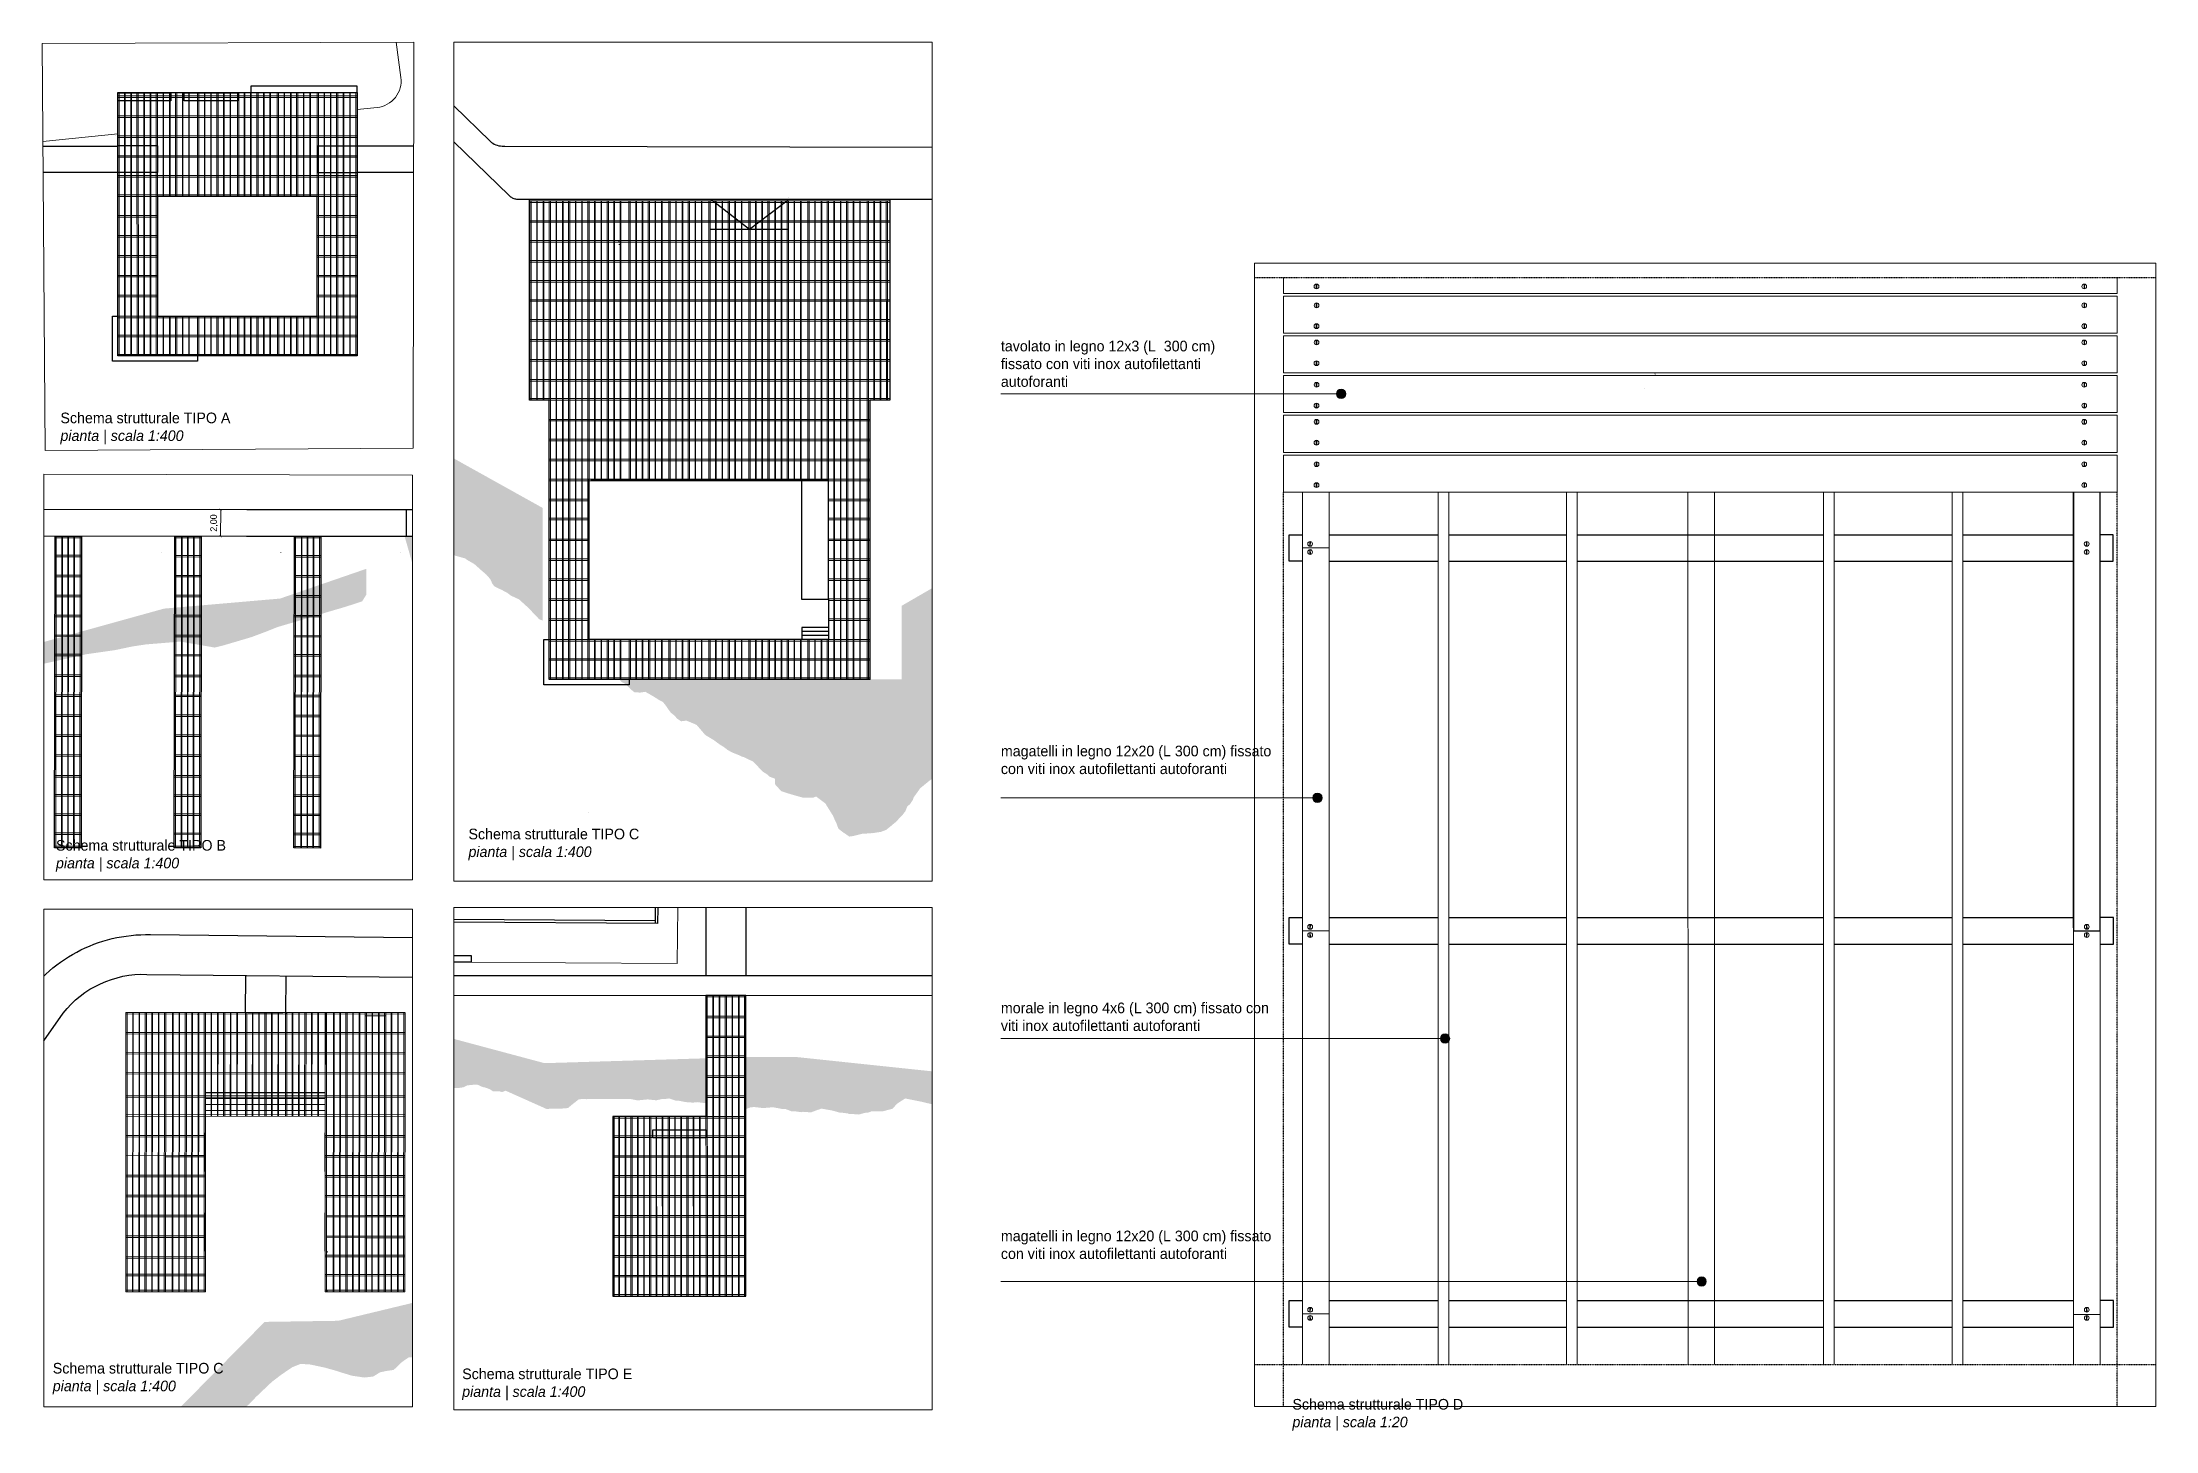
# Paper-space layout 'Strutture' of a CAD drawing. Header units: inches. Extents: x 12 to 502792, y 9 to 4346447.
# Drawn here: x 12.3 to 409.6, y 9.4 to 270.4 of the extents above.
# The model-space entities are those that its viewports show. They can reach past a viewport. Long polylines and large blocks are cut down to what shows.
import ezdxf

# ---------------------------------------------------------------- set-up
doc = ezdxf.new("R2010")
doc.units = ezdxf.units.IN
doc.header["$MEASUREMENT"] = 0
doc.linetypes.add('TRATTEGGIATA', pattern=[19.05, 12.7, -6.35])
for name, color, linetype, lineweight in [('03.18_Ramadura', 253, 'Continuous', 5), ('_bulloni', 250, 'Continuous', 20), ('_legno', 27, 'Continuous', 9), ('cm_struttura', 250, 'Continuous', 9), ('cm_testi', 250, 'Continuous', 0), ('cp_impianti sportivi_linea', 4, 'Continuous', 15), ('cp_piattaforme volumi_linea', 4, 'Continuous', 25), ('cp_pozzette_linee', 142, 'Continuous', 9)]:
    doc.layers.add(name, color=color, linetype=linetype, lineweight=lineweight)
for name, color, linetype in [('_PROGETTO', 251, 'Continuous'), ('cm_arredi', 251, 'Continuous'), ('cm_arredi secondo piano', 252, 'Continuous'), ('cp_recinzioni leggere_linea', 4, 'Continuous'), ('ProfileEdges', 7, 'Continuous')]:
    doc.layers.add(name, color=color, linetype=linetype)
doc.layers.add('Finestre', color=254, linetype='Continuous', lineweight=9, plot=False)
doc.styles.get("Standard").update_dxf_attribs({"font": 'GOTHIC.TTF'})
doc.dimstyles.new('Quote 200', dxfattribs={"dimtxt": 0.5, "dimasz": 0.2, "dimexe": 1.25, "dimexo": 0.625, "dimgap": 0.2, "dimtad": 1, "dimzin": 1, "dimtxsty": 'Standard', "dimblk": 'ARCHTICK', "dimcen": 2.5, "dimse1": 1, "dimse2": 1, "dimazin": 0, "dimtfac": 1, "dimtmove": 0, "dimatfit": 3, "dimldrblk": 'NONE', "dimfxl": 1, "dimlwd": 0, "dimarcsym": 0})

psp = doc.layouts.new('Strutture')

# ---------------------------------------------------------------- texts
at = {"layer": 'cm_testi', "char_height": 2, "attachment_point": 1}
for s, insert, width in [('tavolato in legno 12x3 (L  300 cm) fissato con viti inox autofilettanti autoforanti ', (192.54, 214.29), 44.1926), ('magatelli in legno 12x20 (L 300 cm) fissato con viti inox autofilettanti autoforanti{\\fMontserrat|b0|i0|c0|p2; }', (192.54, 138.15), 53.9886), ('Schema strutturale TIPO C\\P{\\fCentury Gothic|b0|i1|c0|p34;\\C252;pianta | scala 1:400}', (92.45, 122.55), 189.7732), ('morale in legno 4x6 (L 300 cm) fissato con viti inox autofilettanti autoforanti ', (192.54, 89.85), 53.9886), ('magatelli in legno 12x20 (L 300 cm) fissato con viti inox autofilettanti autoforanti', (192.54, 46.98), 53.9886)]:
    psp.add_mtext(s, dxfattribs=dict(at, insert=insert, width=width))
at = {"layer": 'cm_testi', "color": 14, "linetype": 'Continuous', "char_height": 2, "width": 189.7732, "attachment_point": 1}
for s, insert in [('Schema strutturale TIPO A\\P{\\fCentury Gothic|b0|i1|c0|p34;\\C252;pianta | scala 1:400}', (15.74, 200.78)), ('Schema strutturale TIPO B\\P{\\fCentury Gothic|b0|i1|c0|p34;\\C252;pianta | scala 1:400}', (14.91, 120.42)), ('Schema strutturale TIPO C{\\fCentury Gothic|b0|i1|c0|p34;\\C252;\\Ppianta | scala 1:400}', (14.3, 22.11)), ('Schema strutturale TIPO E{\\fCentury Gothic|b0|i1|c0|p34;\\C252;\\Ppianta | scala 1:400}', (91.27, 21.05)), ('Schema strutturale TIPO D\\P{\\fCentury Gothic|b0|i1|c0|p34;\\C252;pianta | scala 1:20}', (247.35, 15.33))]:
    psp.add_mtext(s, dxfattribs=dict(at, insert=insert))

msp = doc.modelspace()

# ---------------------------------------------------------------- blocks, each defined once
blk = doc.blocks.new('_ArchTick')
at = {"color": 0, "linetype": 'ByBlock', "const_width": 0.15}
blk.add_lwpolyline([(-0.5, -0.5), (0.5, 0.5)], dxfattribs=at)
blk = doc.blocks.new('*D86')
at = {"layer": 'cp_piattaforme volumi_linea', "color": 0, "lineweight": 0, "transparency": 16777216}
blk.add_line((503085.4926, 4346451.8477), (503085.987, 4346453.7856), dxfattribs=at)
at = {"layer": 'DEFPOINTS', "color": 0, "transparency": 16777216}
for p in [(503085.987, 4346453.7856), (503088.4987, 4346453.1449), (503088.0043, 4346451.2069)]:
    blk.add_point(p, dxfattribs=at)
at = {"layer": 'cp_piattaforme volumi_linea', "color": 0, "lineweight": 0, "transparency": 16777216, "xscale": 0.2, "yscale": 0.2, "zscale": 0.2}
for p, rotation in [((503085.987, 4346453.7856), 75.68783436520863), ((503085.4926, 4346451.8477), 255.6878343652086)]:
    blk.add_blockref('_ArchTick', p, dxfattribs=dict(at, rotation=rotation))
at = {"layer": 'cp_piattaforme volumi_linea', "color": 0, "transparency": 16777216, "insert": (503085.2693, 4346452.9367), "char_height": 0.5, "attachment_point": 5, "rotation": 75.68783}
blk.add_mtext('2,00', dxfattribs=at)
blk = doc.blocks.new('_None')
blk = doc.blocks.new('*D332')
at = {"layer": 'cp_piattaforme volumi_linea', "color": 0, "lineweight": 0, "transparency": 16777216}
blk.add_line((503101.2832, 4346454.9218), (503075.1203, 4346461.5926), dxfattribs=at)
at = {"layer": 'DEFPOINTS', "color": 0, "transparency": 16777216}
for p in [(503075.1203, 4346461.5926), (503075.0949, 4346461.4932), (503101.2579, 4346454.8224)]:
    blk.add_point(p, dxfattribs=at)
at = {"layer": 'cp_piattaforme volumi_linea', "color": 0, "lineweight": 0, "transparency": 16777216, "xscale": 0.2, "yscale": 0.2, "zscale": 0.2}
for p, rotation in [((503075.1203, 4346461.5926), 165.6960657880679), ((503101.2832, 4346454.9218), 345.6960657880679)]:
    blk.add_blockref('_ArchTick', p, dxfattribs=dict(at, rotation=rotation))
at = {"layer": 'cp_piattaforme volumi_linea', "color": 0, "transparency": 16777216, "insert": (503088.3217, 4346458.7277), "char_height": 0.5, "attachment_point": 5, "rotation": 345.69607}
blk.add_mtext('27,00', dxfattribs=at)

# ---------------------------------------------------------------- dimensions: what is measured, and where the dimension line sits
at = {"layer": 'cp_piattaforme volumi_linea'}
for p1, p2, distance, picture, middle in [((503101.2579, 4346454.8224), (503075.0949, 4346461.4932), -0.1025, '*D332', (503088.3217, 4346458.7277)), ((503088.0043, 4346451.2069), (503088.4987, 4346453.1449), 2.5921, '*D86', (503085.2693, 4346452.9367))]:
    dim = msp.add_aligned_dim(p1=p1, p2=p2, distance=distance, dimstyle='Quote 200', dxfattribs=at)
    dim.commit()
    dim.dimension.update_dxf_attribs({"geometry": picture, "text_midpoint": middle})

# ---------------------------------------------------------------- hatches: boundary and pattern name
at = {"layer": '03.18_Ramadura', "lineweight": 25}
h = msp.add_hatch(dxfattribs=at)
h.set_pattern_fill('AR-SAND', color=256, scale=1.5, angle=53)
h.set_pattern_definition([(90.5, (0, 0), (-2.3651103492, 1.6639241377), [0, -2.28, 0, -2.55, 0, -2.4375]), (60.5, (0, 0), (-1.78318178, 4.667724632), [0, -1.23, 0, -2.055, 0, -0.7875]), (20.5, (-1.1103, -1.4735), (2.8044267533, 3.7357049663), [0, -0.75, 0, -2.7, 0, -3.525]), (10.5, (-1.1103, -1.4735), (1.6622839195, 4.3934966918), [0, -0.375, 0, -1.77, 0, -2.025])])
h.paths.add_polyline_path([(502571.6912, 4346415.6382), (502573.0141, 4346416.5643), (502574.7339, 4346417.358), (502577.738, 4346417.9092), (502580.0531, 4346417.8431), (502583.7176, 4346417.7968), (502586.9984, 4346418.1143), (502590.0676, 4346418.4318), (502592.6076, 4346418.4318), (502596.4176, 4346418.3259), (502600.016, 4346418.3259), (502603.826, 4346417.9026), (502607.2127, 4346417.4793), (502609.3293, 4346417.0559), (502610.811, 4346416.2093), (502612.3985, 4346415.8918), (502614.4093, 4346415.5743), (502615.891, 4346415.4684), (502617.0552, 4346415.8918), (502618.1135, 4346415.6801), (502620.336, 4346416.1564), (502622.5585, 4346415.9976), (502625.416, 4346416.4739), (502627.6385, 4346417.1089), (502629.7023, 4346416.6326), (502632.401, 4346416.1564), (502634.4648, 4346416.4739), (502635.8935, 4346417.5851), (502637.7985, 4346417.9026), (502639.7036, 4346417.5851), (502641.6086, 4346415.8389), (502644.3073, 4346415.6801), (502647.4823, 4346416.4739), (502649.7048, 4346416.3151), (502652.2448, 4346415.2039), (502655.5786, 4346414.5689), (502658.1186, 4346415.5214), (502660.6586, 4346416.3151), (502662.2461, 4346418.3789), (502663.0398, 4346420.1251), (502663.7611, 4346420.6564), (502665.1899, 4346420.8152), (502667.0949, 4346420.0743), (502668.6824, 4346419.7039), (502669.9984, 4346418.5398), (502669.9984, 4346416.3416), (502670.2699, 4346415.5764), (502671.0107, 4346414.571), (502672.1749, 4346413.7243), (502673.4449, 4346412.9835), (502674.6815, 4346412.6109), (502675.3165, 4346412.6109), (502678.0947, 4346414.5953), (502680.3965, 4346416.2622), (502683.0159, 4346418.0084), (502685.7147, 4346419.2785), (502687.7784, 4346420.1516), (502690.8741, 4346420.7866), (502694.3666, 4346421.501), (502697.9385, 4346422.3741), (502702.3041, 4346423.6441), (502705.7172, 4346424.7553), (502708.4954, 4346425.7872), (502710.8766, 4346426.4222), (502714.2104, 4346426.9778), (502715.8882, 4346427.059), (502720.7873, 4346427.1487), (502722.9305, 4346426.8708), (502724.6767, 4346426.5137), (502725.9467, 4346426.3946), (502727.3358, 4346426.6724), (502729.3598, 4346427.3074), (502728.8165, 4346432.5857), (502714.3229, 4346430.4137), (502704.5276, 4346428.7272), (502697.2921, 4346426.5911), (502690.593, 4346425.4616), (502684.41, 4346424.4191), (502676.2523, 4346423.0436), (502669.7013, 4346423.1622), (502664.3867, 4346422.1972), (502660.8906, 4346421.5624), (502658.3344, 4346418.6453), (502648.0912, 4346419.4779), (502644.5753, 4346419.7637), (502635.4641, 4346420.5043), (502624.7675, 4346419.256), (502621.9357, 4346419.3159), (502615.1046, 4346419.4603), (502605.8199, 4346419.6565), (502593.38, 4346419.9194), (502578.9981, 4346418.6648), (502573.9953, 4346419.9795), (502571.5244, 4346420.6289), (502565.152, 4346418.2911), (502562.4209, 4346417.9015), (502561.5106, 4346419.7847), (502540.5697, 4346427.8651), (502535.8802, 4346429.084), (502532.604, 4346431.0086), (502530.7163, 4346433.2616), (502523.5462, 4346436.3976), (502514.7453, 4346440.2469), (502504.7384, 4346443.7154), (502504.0673, 4346441.8412), (502505.8947, 4346441.8412), (502507.1828, 4346441.133), (502508.0416, 4346440.6609), (502509.1016, 4346440.6609), (502509.835, 4346440.1595), (502510.5749, 4346439.8203), (502513.0356, 4346438.3122), (502515.4168, 4346437.5184), (502517.0837, 4346436.7247), (502519.3856, 4346435.4547), (502521.8462, 4346433.7878), (502523.1956, 4346433.1528), (502524.6243, 4346432.9147), (502526.2912, 4346431.9622), (502527.1044, 4346431.0855), (502527.8981, 4346429.7097), (502528.7448, 4346429.3922), (502529.0094, 4346428.9159), (502529.5915, 4346427.9105), (502530.8086, 4346426.958), (502531.5494, 4346426.5876), (502532.3961, 4346426.323), (502532.7136, 4346425.7409), (502533.5602, 4346425.5292), (502534.3011, 4346425.7409), (502534.7244, 4346425.1588), (502535.4123, 4346424.5238), (502536.1531, 4346423.9417), (502536.8411, 4346423.6772), (502537.529, 4346423.783), (502538.1111, 4346423.4126), (502538.6402, 4346423.148), (502539.6457, 4346423.0422), (502540.4394, 4346423.0951), (502540.9024, 4346422.7643), (502542.0269, 4346422.4998), (502542.6884, 4346422.6321), (502543.416, 4346422.169), (502544.4743, 4346421.5076), (502545.2681, 4346421.4414), (502546.3925, 4346421.3753), (502547.1863, 4346421.1768), (502547.6493, 4346420.8461), (502547.98, 4346419.9201), (502548.1785, 4346419.3248), (502548.5092, 4346419.1263), (502549.5675, 4346418.994), (502550.43, 4346419.2427), (502551.192, 4346419.5496), (502551.7952, 4346419.5602), (502552.9065, 4346419.1792), (502554.0655, 4346418.6302), (502555.3222, 4346417.7042), (502556.1821, 4346416.3151), (502556.9097, 4346414.3307), (502557.3728, 4346412.8094), (502558.1004, 4346412.4786), (502559.6217, 4346412.4786), (502560.7462, 4346412.2141), (502561.7384, 4346411.4203), (502562.9952, 4346410.8911), (502564.8473, 4346410.6266), (502565.4954, 4346410.6093), (502566.8279, 4346410.1153), (502566.893, 4346410.0937), (502566.9595, 4346410.0766), (502567.0269, 4346410.0641), (502567.0951, 4346410.0562), (502567.1637, 4346410.0531), (502567.2323, 4346410.0546), (502567.3006, 4346410.0608), (502567.3683, 4346410.0718), (502567.4352, 4346410.0873), (502567.5008, 4346410.1074), (502567.5649, 4346410.1319), (502567.6271, 4346410.1608), (502567.6873, 4346410.1939), (502567.745, 4346410.231), (502567.8, 4346410.272), (502567.8521, 4346410.3166), (502567.901, 4346410.3648), (502567.9465, 4346410.4162), (502567.9883, 4346410.4705)])
h.paths.add_polyline_path([(502834.0458, 4346426.7514), (502835.1041, 4346426.6191), (502836.2947, 4346426.5529), (502837.4192, 4346426.4206), (502839.0067, 4346426.2883), (502839.9328, 4346426.3545), (502840.5942, 4346426.6191), (502840.925, 4346426.8836), (502841.5864, 4346427.0159), (502842.0494, 4346427.3467), (502842.5786, 4346427.942), (502843.1739, 4346428.4712), (502844.2323, 4346428.6034), (502845.026, 4346428.5373), (502845.7536, 4346428.2727), (502846.1505, 4346427.8758), (502847.3411, 4346427.6113), (502848.1349, 4346427.4128), (502849.1271, 4346427.2144), (502849.8547, 4346427.1482), (502850.2515, 4346426.6191), (502851.1776, 4346426.5529), (502851.9052, 4346426.156), (502852.4344, 4346426.0899), (502853.162, 4346426.156), (502853.8234, 4346426.156), (502854.6172, 4346425.8915), (502855.5432, 4346425.7592), (502856.2708, 4346425.5607), (502856.9323, 4346425.23), (502857.8583, 4346425.2961), (502858.4536, 4346425.5607), (502858.8505, 4346426.156), (502859.049, 4346426.7514), (502859.3797, 4346427.0821), (502859.9089, 4346427.4128), (502860.6365, 4346427.3467), (502861.1656, 4346427.4128), (502862.0917, 4346427.0821), (502862.9648, 4346426.4868), (502863.5998, 4346426.0899), (502864.1554, 4346425.4549), (502865.1079, 4346425.7724), (502865.4254, 4346425.1374), (502866.1398, 4346424.7405), (502867.0129, 4346424.1055), (502867.4098, 4346422.9943), (502867.8067, 4346422.1211), (502868.2036, 4346421.4861), (502868.8386, 4346421.3274), (502869.9498, 4346421.4068), (502871.2198, 4346421.6449), (502871.9342, 4346422.2005), (502872.0929, 4346423.153), (502872.3311, 4346424.5818), (502872.6486, 4346425.7724), (502873.2042, 4346426.6455), (502874.0773, 4346427.2011), (502875.5061, 4346427.598), (502876.6173, 4346427.6774), (502877.2523, 4346427.3599), (502877.4904, 4346426.7249), (502878.2048, 4346426.4868), (502879.3955, 4346425.4549), (502880.1892, 4346425.058), (502880.7448, 4346425.1374), (502881.4592, 4346425.4549), (502881.6973, 4346426.2486), (502881.5386, 4346427.5186), (502881.3005, 4346428.7093), (502881.0623, 4346430.0587), (502881.3005, 4346431.0905), (502882.0148, 4346432.1224), (502883.0467, 4346432.9955), (502884.7136, 4346433.5512), (502884.9953, 4346434.0461), (502885.0615, 4346434.5753), (502884.9953, 4346435.3029), (502885.1276, 4346436.4935), (502885.3261, 4346437.2211), (502885.7229, 4346437.618), (502886.4506, 4346438.0149), (502887.2443, 4346438.5441), (502887.6412, 4346439.5363), (502887.7073, 4346440.8592), (502887.4427, 4346441.6529), (502886.7813, 4346442.7113), (502886.7416, 4346442.7609), (502881.655, 4346449.4251), (502880.9516, 4346452.2714), (502876.5948, 4346453.8238), (502874.9412, 4346456.6681), (502864.959, 4346452.6367), (502838.1645, 4346445.1856), (502824.5094, 4346441.1274), (502818.1585, 4346439.8943), (502813.5342, 4346439.0693), (502805.5697, 4346438.7692), (502761.8018, 4346437.5664), (502746.7432, 4346435.8259), (502747.4387, 4346430.1008), (502747.8073, 4346427.463), (502749.0435, 4346427.084), (502750.7835, 4346426.4518), (502752.6815, 4346426.1885), (502755.2645, 4346425.9777), (502757.1095, 4346426.0305), (502759.5875, 4346426.7154), (502761.7486, 4346427.0315), (502764.3848, 4346426.8735), (502766.9678, 4346427.1893), (502769.1821, 4346427.6109), (502771.607, 4346428.0322), (502773.61, 4346428.1375), (502776.6681, 4346427.9794), (502778.1867, 4346427.7716), (502781.1236, 4346427.9303), (502783.108, 4346428.2478), (502784.6161, 4346428.7241), (502788.3732, 4346430.0206), (502793.0034, 4346431.6081), (502795.561, 4346432.2657), (502796.6618, 4346432.5488), (502799.5032, 4346433.4355), (502802.5208, 4346433.1405), (502805.0315, 4346432.8031), (502807.679, 4346433.3631), (502809.9075, 4346434.2406), (502812.4409, 4346434.4766), (502814.5411, 4346434.7234), (502815.2682, 4346434.8291), (502816.1541, 4346434.8424), (502816.7887, 4346433.9573), (502817.5949, 4346433.5346), (502818.5313, 4346433.2881), (502819.1523, 4346433.0366), (502819.5742, 4346432.1501), (502819.8509, 4346431.8181), (502820.4329, 4346430.8656), (502821.015, 4346430.4423), (502821.4913, 4346429.331), (502821.8088, 4346428.9077), (502822.6025, 4346428.3256), (502823.5021, 4346427.426), (502824.4546, 4346426.6323), (502825.5129, 4346426.2619), (502825.759, 4346426.2489), (502826.5184, 4346426.209), (502827.3121, 4346426.156), (502827.9471, 4346426.3148), (502828.635, 4346427.0556), (502829.4817, 4346427.479), (502830.0638, 4346427.479), (502830.4871, 4346427.3202), (502830.9634, 4346426.844), (502831.5984, 4346426.6852), (502832.1805, 4346426.791), (502832.7096, 4346427.0556), (502833.3446, 4346426.9498)])
h.paths.add_polyline_path([(503090.2878, 4346444.2699), (503092.0234, 4346444.3546), (503093.2511, 4346444.3969), (503094.5986, 4346444.4868), (503095.0158, 4346444.8848), (503095.5001, 4346446.7831), (503088.6716, 4346446.2102), (503083.3945, 4346447.0742), (503080.026, 4346447.6257), (503067.6303, 4346447.3533), (503062.3487, 4346447.2372), (503055.5665, 4346447.0882), (503050.395, 4346446.9746), (503047.1958, 4346447.7078), (503040.9991, 4346447.5167), (503041.5897, 4346446.8807), (503042.648, 4346445.9811), (503043.4418, 4346445.7165), (503044.5001, 4346445.6107), (503045.4526, 4346445.6107), (503048.1157, 4346445.1642), (503050.0737, 4346445.0584), (503051.8728, 4346444.8996), (503053.1957, 4346444.7409), (503054.4657, 4346444.5821), (503055.4712, 4346444.5292), (503056.5814, 4346444.5289), (503058.8446, 4346444.6615), (503060.1675, 4346444.979), (503061.5434, 4346445.5081), (503062.39, 4346446.1431), (503063.2367, 4346446.5136), (503065.589, 4346446.4137), (503067.0467, 4346445.8786), (503068.9517, 4346445.8786), (503070.5392, 4346445.8256), (503073.5439, 4346445.7398), (503075.6721, 4346445.5081), (503076.9951, 4346445.4552), (503078.0534, 4346445.3494), (503080.6117, 4346444.9193), (503083.0064, 4346443.8466), (503083.6837, 4346443.8466), (503084.8267, 4346443.8889), (503085.8851, 4346443.9312), (503087.0281, 4346444.0582), (503087.9664, 4346444.1806)])
h.paths.add_polyline_path([(503115.7903, 4346438.4847), (503116.8539, 4346437.5814), (503119.0624, 4346436.6326), (503119.6709, 4346436.0241), (503120.2001, 4346435.5743), (503120.9144, 4346435.0451), (503121.9763, 4346434.0675), (503125.209, 4346433.7464), (503126.3996, 4346432.688), (503127.1934, 4346431.8943), (503127.8548, 4346430.8359), (503128.2517, 4346430.1083), (503128.9132, 4346429.9099), (503130.1038, 4346429.2484), (503131.096, 4346428.8516), (503131.6913, 4346427.7932), (503132.4189, 4346427.2641), (503132.4851, 4346426.6687), (503132.2205, 4346426.0734), (503131.9265, 4346425.1407), (503131.8951, 4346424.9521), (503132.2777, 4346423.1265), (503133.7222, 4346422.1389), (503134.6345, 4346420.6953), (503134.5792, 4346419.3679), (503140.2698, 4346419.6112), (503135.6326, 4346428.6582), (503129.8911, 4346432.1154), (503125.2286, 4346434.9229), (503120.5292, 4346437.7526), (503117.4406, 4346439.6124), (503110.8286, 4346445.7204), (503107.0655, 4346446.344), (503098.9006, 4346448.3826), (503098.9825, 4346445.7279), (503099.6576, 4346445.721), (503100.3916, 4346446.0518), (503101.5557, 4346446.1576), (503102.5082, 4346446.1576), (503103.6195, 4346445.946), (503105.0164, 4346445.505), (503106.6357, 4346444.6231), (503107.1649, 4346443.1414), (503107.9057, 4346441.3422), (503108.3291, 4346440.6014), (503109.2816, 4346440.3897), (503110.2341, 4346440.5485), (503111.5041, 4346440.3897), (503113.462, 4346439.9135), (503114.6262, 4346439.3314)])
h.paths.add_polyline_path([(503134.4999, 4346398.2358), (503136.5221, 4346402.3558), (503140.7464, 4346408.4682), (503135.0405, 4346408.2242), (503134.9481, 4346408.7514), (503134.5879, 4346408.4507), (503134.106, 4346408.3602), (503133.7808, 4346408.246), (503133.5352, 4346408.2697), (503132.4403, 4346408.108), (503132.2817, 4346408.0111), (503132.8124, 4346407.7287), (503132.5935, 4346407.8446), (503132.4887, 4346407.6732), (503132.5411, 4346407.7589), (503132.0894, 4346407.3896), (503131.912, 4346407.167), (503131.3692, 4346407.2481), (503130.8124, 4346406.4701), (503130.3984, 4346405.8795), (503130.1037, 4346406.0563), (503130.1137, 4346405.8301), (503130.0937, 4346405.7501), (503129.7985, 4346404.6178), (503129.7585, 4346404.5378), (503129.4177, 4346406.204), (503129.2247, 4346405.6636), (503129.2066, 4346405.3373), (503129.1235, 4346404.9097), (503129.1351, 4346404.7533), (503128.8551, 4346404.0333), (503128.6327, 4346403.3291), (503128.6511, 4346403.2373), (503128.9138, 4346402.4489), (503128.842, 4346402.0464), (503128.842, 4346401.6282), (503128.8037, 4346401.3373), (503128.7852, 4346401.1032), (503128.5511, 4346400.5373), (503127.951, 4346400.3373), (503127.6577, 4346400.2306), (503127.5511, 4346400.0706), (503127.3066, 4346399.5818), (503127.3121, 4346398.7379), (503125.5606, 4346398.7379), (503125.5606, 4346397.5631), (503127.331, 4346397.5573), (503127.3818, 4346397.3373), (503127.3195, 4346397.1057), (503127.2399, 4346396.6484), (503127.1311, 4346396.3373), (503127.2965, 4346396.0828), (503127.5511, 4346395.7373), (503127.8594, 4346395.4069), (503127.6946, 4346395.1937), (503127.5511, 4346394.6373), (503127.4247, 4346394.3531), (503127.5511, 4346394.0373), (503127.6893, 4346393.3287), (503127.5511, 4346393.104), (503127.1972, 4346392.6912), (503127.0099, 4346392.3373), (503126.8296, 4346392.0587), (503126.5859, 4346391.3277), (503126.5968, 4346391.2916), (503126.8763, 4346390.6626), (503126.9405, 4346390.3373), (503127.0511, 4346389.6373), (503127.1011, 4346389.3373), (503126.9906, 4346388.8978), (503126.9318, 4346388.7181), (503126.8238, 4346388.3373), (503126.7931, 4346388.0953), (503126.7297, 4346387.3998), (503126.5415, 4346386.3331), (503126.6329, 4346385.4191), (503126.6742, 4346385.2654), (503126.7085, 4346384.4948), (503126.7458, 4346384.3373), (503126.7458, 4346384.1426), (503126.7835, 4346383.389), (503126.7429, 4346383.1455), (503126.7429, 4346382.5291), (503126.7189, 4346382.3373), (503126.7284, 4346382.1599), (503126.788, 4346381.5742), (503126.7994, 4346381.3373), (503126.853, 4346381.0353), (503126.935, 4346380.7212), (503126.9905, 4346380.3373), (503127.0024, 4346379.886), (503126.9844, 4346379.7706), (503127.001, 4346379.3373), (503126.9689, 4346378.9195), (503126.9465, 4346378.7328), (503126.9136, 4346378.3373), (503126.9754, 4346377.9129), (503126.9967, 4346377.7829), (503127.0591, 4346377.3373), (503127.0955, 4346376.8818), (503127.0991, 4346376.7893), (503127.1325, 4346376.3373), (503127.0197, 4346375.8687), (503127.0197, 4346375.806), (503126.9436, 4346375.3373), (503126.9249, 4346374.9635), (503126.786, 4346374.5723), (503126.7647, 4346374.3373), (503126.6957, 4346374.1927), (503126.5511, 4346373.7498), (503126.435, 4346373.329), (503126.454, 4346373.2402), (503126.5511, 4346373.0373), (503126.7987, 4346372.3845), (503126.8035, 4346372.0848), (503126.7155, 4346371.5018), (503126.7192, 4346371.3373), (503126.7753, 4346371.1131), (503126.8914, 4346370.6777), (503126.9728, 4346370.3373), (503127.0022, 4346369.8861), (503127.0064, 4346369.7926), (503127.0374, 4346369.3373), (503127.1079, 4346368.8942), (503127.1771, 4346368.7112), (503127.2644, 4346368.3373), (503127.3361, 4346368.1223), (503127.5261, 4346367.3623), (503127.5473, 4346367.2901), (503127.6615, 4346366.4478), (503127.7155, 4346366.1729), (503127.7429, 4346365.5291), (503127.873, 4346365.0798), (503127.9361, 4346364.7223), (503128.0644, 4346364.3373), (503128.1086, 4346363.8949), (503128.1086, 4346363.7797), (503128.1455, 4346363.3373), (503128.2469, 4346363.0331), (503128.6338, 4346362.3882), (503128.6541, 4346362.2343), (503128.8363, 4346361.6226), (503128.8618, 4346361.3373), (503128.8857, 4346361.0027), (503128.9443, 4346360.4356), (503128.9285, 4346359.9599), (503128.7977, 4346359.584), (503128.7823, 4346359.3373), (503128.921, 4346358.9673), (503128.9969, 4346358.7831), (503129.1455, 4346358.3373), (503129.2034, 4346357.9897), (503129.4479, 4346357.3786), (503129.5261, 4346356.3623), (503129.5296, 4346356.3373), (503129.521, 4346356.3073), (503129.521, 4346355.2548), (503129.6401, 4346354.9869), (503135.4727, 4346361.1367), (503131.578, 4346373.5723), (503132.322, 4346388.5965)])
h.paths.add_polyline_path([(503159.2187, 4346325.0837), (503159.6818, 4346325.1498), (503159.8141, 4346327.0019), (503160.674, 4346327.6634), (503162.3408, 4346327.2974), (503163.1346, 4346327.0592), (503163.5315, 4346327.6942), (503164.1665, 4346328.2499), (503166.1508, 4346328.5674), (503168.347, 4346328.6899), (503171.6399, 4346327.6887), (503172.1118, 4346327.4914), (503172.2914, 4346327.1581), (503172.43, 4346326.7811), (503172.8173, 4346326.5812), (503174.129, 4346326.6213), (503174.6342, 4346326.7215), (503175.2741, 4346326.5717), (503176.2512, 4346326.4745), (503176.8436, 4346326.4926), (503177.5089, 4346326.8941), (503178.1769, 4346327.211), (503179.0232, 4346327.2369), (503179.7789, 4346327.3659), (503180.6528, 4346327.9857), (503181.1942, 4346328.5587), (503182.0028, 4346329.1732), (503182.7648, 4346329.4272), (503183.6115, 4346329.5965), (503184.5851, 4346329.5119), (503185.1355, 4346329.6812), (503185.7705, 4346329.7235), (503186.8288, 4346329.7235), (503187.8025, 4346329.7235), (503188.3105, 4346329.6812), (503189.0725, 4346329.7235), (503190.1202, 4346329.7235), (503190.6917, 4346329.7235), (503191.5807, 4346329.6283), (503192.565, 4346329.4695), (503193.2, 4346329.2155), (503193.6762, 4346328.7075), (503194.3112, 4346327.7868), (503194.7875, 4346326.993), (503195.0098, 4346326.5803), (503195.3908, 4346325.9135), (503195.9623, 4346325.1833), (503196.502, 4346324.7705), (503197.1053, 4346324.6435), (503197.518, 4346324.3895), (503197.9625, 4346324.072), (503198.8515, 4346324.072), (503199.423, 4346323.9768), (503200.058, 4346323.437), (503200.5978, 4346323.183), (503201.4233, 4346323.2465), (503202.5663, 4346323.7228), (503203.8998, 4346324.326), (503204.63, 4346324.4848), (503205.2968, 4346324.6118), (503205.7385, 4346324.5114), (503203.4164, 4346326.2034), (503197.4887, 4346329.6178), (503193.4116, 4346333.3701), (503171.3617, 4346332.6533), (503163.5036, 4346334.0008), (503150.002, 4346337.2186), (503148.3947, 4346335.5237), (503146.1921, 4346333.2008), (503130.7862, 4346347.812), (503130.7671, 4346347.5533), (503130.8511, 4346347.3373), (503130.8886, 4346346.9998), (503130.8886, 4346346.6748), (503130.9368, 4346346.3373), (503131.2325, 4346346.0188), (503131.5511, 4346345.7998), (503131.6615, 4346345.4478), (503131.6934, 4346345.3373), (503131.7566, 4346345.1318), (503131.8744, 4346344.6606), (503131.992, 4346344.3373), (503131.9552, 4346343.9331), (503131.9073, 4346343.6936), (503131.8677, 4346343.3373), (503131.9188, 4346342.9696), (503131.8992, 4346342.6855), (503131.9783, 4346342.3373), (503132.3087, 4346342.095), (503132.5511, 4346341.5498), (503132.6427, 4346341.3322), (503132.591, 4346340.3773), (503132.5948, 4346340.3373), (503132.6049, 4346340.2835), (503132.7989, 4346339.5851), (503132.8361, 4346339.3373), (503132.9073, 4346338.9811), (503132.9744, 4346338.7606), (503133.0395, 4346338.3373), (503133.171, 4346337.9573), (503133.4212, 4346337.4115), (503133.4731, 4346337.2593), (503133.5511, 4346337.1282), (503133.819, 4346336.4219), (503133.8363, 4346336.0521), (503133.8212, 4346335.6075), (503133.8362, 4346335.3373), (503133.9361, 4346334.9523), (503133.9465, 4346334.7328), (503134.1311, 4346334.3373), (503133.846, 4346334.0424), (503133.8242, 4346333.3537), (503134.1946, 4346332.6658), (503134.6709, 4346331.872), (503135.226, 4346331.3373), (503135.4548, 4346331.241), (503135.5511, 4346330.6873), (503135.6017, 4346330.3457), (503135.5511, 4346330.1623), (503135.4106, 4346329.4777), (503135.3861, 4346329.3373), (503135.2871, 4346329.0733), (503135.1715, 4346328.7169), (503135.004, 4346328.3373), (503135.0741, 4346327.8604), (503135.0984, 4346327.7899), (503135.1927, 4346327.3373), (503135.3999, 4346327.1862), (503135.5511, 4346327.0984), (503136.0403, 4346326.8266), (503136.201, 4346326.6873), (503136.5511, 4346326.3956), (503136.5899, 4346326.3762), (503136.6147, 4346326.3373), (503137.1689, 4346325.9551), (503137.5511, 4346325.7952), (503137.9754, 4346325.7617), (503138.1348, 4346325.7535), (503138.5511, 4346325.7223), (503138.9788, 4346325.7651), (503139.1323, 4346325.7561), (503139.5511, 4346325.8159), (503139.9071, 4346325.9812), (503140.1822, 4346325.9684), (503140.5511, 4346326.0511), (503140.7397, 4346326.1487), (503141.5077, 4346326.294), (503141.5511, 4346326.3084), (503141.5853, 4346326.3031), (503142.4533, 4346326.2396), (503142.6944, 4346326.194), (503143.5374, 4346326.3237), (503143.5511, 4346326.3173), (503143.5741, 4346326.3142), (503144.5613, 4346326.3142), (503144.5704, 4346326.318), (503144.6011, 4346326.3373), (503145.4815, 4346326.4763), (503145.6901, 4346326.4763), (503146.3653, 4346326.3373), (503146.5046, 4346326.2909), (503146.5511, 4346326.2991), (503146.5803, 4346326.3081), (503146.6594, 4346326.3373), (503147.3051, 4346326.5833), (503147.5511, 4346326.6345), (503147.9626, 4346326.7488), (503148.099, 4346326.7894), (503148.5511, 4346326.9084), (503148.969, 4346326.9194), (503149.1331, 4346326.9194), (503149.5511, 4346326.9298), (503150.0397, 4346326.826), (503150.0808, 4346326.8076), (503150.5511, 4346326.6595), (503150.8733, 4346326.6595), (503151.2796, 4346326.6087), (503151.5511, 4346326.6087), (503151.7476, 4346326.5339), (503152.0692, 4346326.3373), (503152.4892, 4346326.2712), (503154.0919, 4346326.1638), (503156.3502, 4346325.9902), (503157.0359, 4346325.2821)])
h.paths.add_polyline_path([(503207.8391, 4346309.1671), (503209.4976, 4346311.9276), (503210.6033, 4346316.0289), (503210.2084, 4346319.7359), (503206.8208, 4346323.7228), (503207.3605, 4346322.8338), (503207.932, 4346321.786), (503208.694, 4346320.5478), (503209.1068, 4346319.754), (503209.1537, 4346318.693), (503208.7304, 4346317.8464), (503208.0107, 4346316.8303), (503207.6297, 4346315.6873), (503207.0794, 4346314.3327), (503206.6137, 4346313.6553), (503206.1057, 4346313.1473), (503205.5554, 4346312.597), (503204.8357, 4346312.5547), (503204.0737, 4346312.0043), (503203.9467, 4346311.3693), (503203.7351, 4346310.9883), (503203.4811, 4346310.7343), (503203.1325, 4346310.7559), (503202.6655, 4346310.2162), (503202.5511, 4346309.9302), (503202.2995, 4346309.5888), (503202.0628, 4346309.3373), (503201.7659, 4346309.1225), (503201.5511, 4346308.8255), (503201.2256, 4346308.6628), (503201.1142, 4346308.3373), (503201.1902, 4346307.9764), (503201.5511, 4346307.6456), (503201.6497, 4346307.436), (503201.7272, 4346307.3373), (503201.8357, 4346307.0527), (503201.8863, 4346306.6726), (503202.1844, 4346306.3373), (503202.3448, 4346306.1311), (503202.5511, 4346306.1016), (503202.7651, 4346305.5513), (503203.0861, 4346305.3373), (503203.2247, 4346305.011), (503203.5511, 4346304.8206), (503203.7713, 4346304.5576), (503204.2761, 4346304.3373), (503204.4332, 4346304.2195), (503204.5511, 4346304.1432), (503204.8979, 4346303.6841), (503205.5523, 4346303.3631), (503206.0155, 4346302.8029), (503213.0616, 4346295.644), (503213.2276, 4346295.6714), (503213.598, 4346295.6317), (503213.8758, 4346295.5127), (503214.17, 4346295.3381), (503214.3727, 4346295.1907), (503214.623, 4346294.9881), (503214.8124, 4346294.6304), (503215.17, 4346294.1426), (503215.2491, 4346294.0671), (503215.3117, 4346293.9881), (503215.7496, 4346293.5676), (503215.8045, 4346293.3536), (503215.9738, 4346292.9881), (503217.9215, 4346291.2366), (503218.17, 4346291.2881), (503218.3748, 4346291.1928), (503218.8393, 4346290.9881), (503218.9909, 4346290.8089), (503219.6, 4346290.5581), (503219.697, 4346290.515), (503220.17, 4346290.3407), (503220.3335, 4346290.1515), (503220.6167, 4346289.9881), (503220.8313, 4346289.6493), (503221.17, 4346289.2335), (503221.2616, 4346289.0796), (503221.44, 4346288.9881), (503221.9139, 4346288.7319), (503222.17, 4346288.5318), (503222.4462, 4346288.2642), (503223.1444, 4346288.0266), (503223.1674, 4346288.012), (503223.17, 4346288.0106), (503223.1748, 4346288.0072), (503223.7953, 4346287.6133), (503224.17, 4346287.2457), (503224.3562, 4346287.0167), (503224.6691, 4346286.4871), (503225.2971, 4346286.0516), (503225.4312, 4346285.9881), (503225.7114, 4346285.5294), (503226.17, 4346285.3231), (503226.37, 4346285.1881), (503227.0075, 4346284.9881), (503227.0888, 4346284.9068), (503227.17, 4346284.8797), (503228.0318, 4346284.8563), (503228.6668, 4346284.4594), (503229.1166, 4346283.9302), (503229.4605, 4346283.6127), (503229.5193, 4346282.8004), (503229.7557, 4346282.6231), (503230.0161, 4346282.2634), (503230.3336, 4346281.9988), (503232.3951, 4346280.1076), (503233.4852, 4346279.2082), (503234.294, 4346277.9736), (503234.7341, 4346277.5521), (503235.17, 4346277.2306), (503235.3159, 4346277.1339), (503235.5918, 4346276.9881), (503235.8678, 4346276.6858), (503236.17, 4346276.5447), (503236.4793, 4346276.2973), (503237.1408, 4346275.9382), (503237.6518, 4346275.4698), (503237.81, 4346275.3481), (503238.23, 4346275.0181), (503238.27, 4346274.9881), (503238.44, 4346274.7181), (503238.5982, 4346274.4162), (503239.0834, 4346273.9881), (503239.1135, 4346273.9315), (503239.17, 4346273.8797), (503239.5415, 4346273.6166), (503239.6827, 4346273.5007), (503240.17, 4346273.3473), (503240.37, 4346273.1881), (503240.9162, 4346272.9881), (503240.9256, 4346272.7436), (503242.17, 4346271.8256), (503242.37, 4346271.1881), (503242.84, 4346270.9881), (503242.95, 4346270.7681), (503243.17, 4346270.7342), (503243.4732, 4346270.2912), (503244.1825, 4346270.0547), (503244.6745, 4346269.4925), (503245.17, 4346269.2447), (503245.2923, 4346269.1103), (503245.52, 4346268.9881), (503245.7783, 4346268.5963), (503246.17, 4346268.3663), (503246.339, 4346268.157), (503246.5655, 4346267.9881), (503246.8678, 4346267.6858), (503247.17, 4346267.5447), (503247.4394, 4346267.2574), (503247.6472, 4346266.9881), (503247.8625, 4346266.6805), (503248.17, 4346266.3977), (503248.4292, 4346266.2472), (503248.8385, 4346265.9881), (503248.9668, 4346265.7848), (503249.17, 4346265.6731), (503249.485, 4346265.303), (503250.1905, 4346265.0023), (503250.4322, 4346264.2502), (503250.7089, 4346263.9881), (503251.0003, 4346263.8183), (503251.17, 4346263.7747), (503251.6312, 4346263.4492), (503251.8256, 4346263.3325), (503252.17, 4346263.1176), (503252.3452, 4346263.0221), (503252.7362, 4346262.5542), (503253.17, 4346262.2164), (503253.2851, 4346262.1031), (503253.4462, 4346261.9881), (503253.771, 4346261.589), (503254.17, 4346261.3894), (503254.359, 4346261.177), (503254.634, 4346260.9881), (503254.851, 4346260.669), (503255.17, 4346260.5095), (503255.4333, 4346260.2514), (503255.7108, 4346259.9881), (503255.8817, 4346259.6997), (503256.17, 4346259.5452), (503256.4759, 4346259.2939), (503257.1635, 4346259.0824), (503257.2791, 4346258.9881), (503257.3646, 4346258.7935), (503257.5063, 4346258.3243), (503257.75, 4346257.9881), (503257.8804, 4346257.6984), (503258.17, 4346257.5214), (503258.41, 4346257.2281), (503258.77, 4346256.9881), (503258.8918, 4346256.7098), (503259.17, 4346256.5614), (503259.4567, 4346256.2747), (503260.1987, 4346256.0489), (503260.3478, 4346255.8103), (503260.532, 4346255.35), (503260.9923, 4346255.1658), (503261.9597, 4346254.9263), (503262.8064, 4346254.503), (503263.4414, 4346254.1643), (503264.1187, 4346253.9103), (503264.288, 4346253.487), (503264.288, 4346253.106), (503264.7537, 4346252.852), (503265.177, 4346252.3863), (503265.685, 4346252.2593), (503266.2354, 4346251.7936), (503266.2777, 4346251.201), (503266.193, 4346250.2696), (503266.32, 4346249.4653), (503266.6587, 4346248.8726), (503267.1667, 4346248.3646), (503267.717, 4346247.899), (503267.8864, 4346247.4756), (503268.3944, 4346247.6026), (503270.1927, 4346246.9447), (503270.5587, 4346246.4691), (503271.0243, 4346246.0458), (503271.617, 4346245.5801), (503272.0403, 4346245.2838), (503272.4945, 4346245.3125), (503272.8653, 4346244.9881), (503272.9636, 4346244.7816), (503273.17, 4346244.6325), (503273.4367, 4346244.2547), (503273.6973, 4346243.9881), (503273.8549, 4346243.6729), (503274.3094, 4346243.1275), (503274.5882, 4346242.9881), (503274.9531, 4346242.7711), (503275.17, 4346242.6116), (503275.5967, 4346242.5614), (503275.7179, 4346242.5359), (503276.17, 4346242.4928), (503276.4605, 4346242.2785), (503277.1268, 4346242.1204), (503277.2208, 4346242.0388), (503277.2862, 4346241.9881), (503277.6935, 4346241.5115), (503278.17, 4346241.267), (503278.5486, 4346240.9881), (503278.7606, 4346240.5786), (503279.17, 4346240.3188), (503279.2903, 4346240.1083), (503279.4025, 4346239.9881), (503279.5896, 4346239.5685), (503279.5896, 4346239.4076), (503279.802, 4346239.3561), (503280.3161, 4346239.0367), (503280.4575, 4346238.9881), (503280.8023, 4346238.6203), (503281.17, 4346238.5131), (503281.3931, 4346238.2111), (503281.62, 4346237.9881), (503281.8316, 4346237.6496), (503282.17, 4346237.4177), (503282.3556, 4346237.1737), (503282.5567, 4346236.9881), (503282.7371, 4346236.5551), (503283.17, 4346236.2214), (503283.2945, 4346236.1125), (503283.4648, 4346235.9881), (503283.835, 4346235.6531), (503284.17, 4346235.379), (503284.3323, 4346235.1503), (503284.4772, 4346234.9881), (503284.7341, 4346234.5521), (503285.0115, 4346234.2417), (503286.4367, 4346233.2547), (503286.8524, 4346232.9881), (503286.987, 4346232.805), (503287.17, 4346232.6704), (503287.5216, 4346232.3396), (503287.6973, 4346231.9881), (503287.8812, 4346231.6992), (503288.17, 4346231.5153), (503288.4117, 4346231.2297), (503288.6973, 4346230.9881), (503288.85, 4346230.6681), (503289.17, 4346230.4681), (503289.3495, 4346230.1675), (503289.5256, 4346229.9881), (503289.8037, 4346229.6217), (503290.17, 4346229.2921), (503290.351, 4346229.169), (503290.5923, 4346228.9881), (503290.8346, 4346228.6526), (503291.17, 4346228.4407), (503291.3438, 4346228.1618), (503291.544, 4346227.9881), (503291.7755, 4346227.5935), (503292.17, 4346227.3023), (503292.2671, 4346227.0851), (503292.3075, 4346226.9881), (503292.4394, 4346226.7187), (503292.5371, 4346226.3551), (503292.9911, 4346225.9881), (503293.0654, 4346225.8834), (503293.17, 4346225.7881), (503293.4219, 4346225.2399), (503293.6088, 4346224.9881), (503293.7918, 4346224.6098), (503294.17, 4346224.2921), (503294.3046, 4346224.1226), (503294.3812, 4346223.9881), (503294.712, 4346223.53), (503295.1591, 4346222.987), (503295.3235, 4346222.1415), (503295.4145, 4346221.9881), (503295.7537, 4346221.5717), (503296.17, 4346221.2034), (503296.3169, 4346220.9972), (503296.4648, 4346220.6933), (503296.5519, 4346220.3699), (503297.01, 4346219.9881), (503297.0887, 4346219.9067), (503297.17, 4346219.8469), (503297.424, 4346219.242), (503297.6125, 4346218.9881), (503297.8848, 4346218.7028), (503298.17, 4346218.55), (503298.4337, 4346218.2517), (503298.6517, 4346217.9881), (503298.7359, 4346217.5539), (503298.8272, 4346217.3309), (503298.923, 4346216.9881), (503298.923, 4346216.741), (503299.17, 4346216.3881), (503299.2931, 4346216.1111), (503299.5177, 4346215.9641), (503300.1751, 4346212.6783), (503300.8946, 4346211.7126), (503301.17, 4346211.3881), (503301.49, 4346211.3081), (503302.0016, 4346211.1565), (503302.17, 4346211.1111), (503302.2217, 4346211.0397), (503302.2767, 4346210.9881), (503302.5088, 4346210.6565), (503304.4321, 4346207.9881), (503304.67, 4346207.4573), (503305.17, 4346206.8804), (503305.4923, 4346206.3103), (503305.8524, 4346205.9881), (503305.9806, 4346205.7986), (503306.17, 4346205.6023), (503306.3088, 4346205.1268), (503306.4089, 4346204.9881), (503306.6701, 4346204.4184), (503306.933, 4346203.9881), (503307.0381, 4346203.8561), (503307.17, 4346203.7098), (503307.4732, 4346203.143), (503310.2268, 4346205.1007), (503302.8981, 4346214.7819), (503299.3881, 4346224.2145), (503296.7254, 4346227.1169), (503291.4344, 4346232.8839), (503283.6538, 4346238.8471), (503268.0662, 4346255.373), (503258.6369, 4346260.8249), (503253.0538, 4346268.1353), (503245.1134, 4346272.1002), (503245.7077, 4346273.2903), (503239.6544, 4346278.4194), (503234.2045, 4346283.0372), (503228.449, 4346287.9138), (503220.6718, 4346292.5446)])
h.paths.add_polyline_path([(503329.6454, 4346178.5279), (503319.6231, 4346190.062), (503314.2743, 4346199.5618), (503312.0385, 4346202.7066), (503308.8506, 4346200.4402), (503309.17, 4346200.2256), (503309.3456, 4346200.0144), (503309.6701, 4346199.4244), (503310.145, 4346198.8631), (503310.43, 4346198.2481), (503310.5917, 4346197.9881), (503310.7098, 4346197.5278), (503310.8877, 4346197.2704), (503311.0903, 4346196.8865), (503311.17, 4346196.8281), (503311.489, 4346196.307), (503311.9575, 4346195.9881), (503312.0769, 4346195.8949), (503312.17, 4346195.8335), (503312.4456, 4346195.2636), (503312.5658, 4346194.9881), (503312.7228, 4346194.5408), (503312.8862, 4346194.2719), (503313.0325, 4346193.9881), (503313.0558, 4346193.8738), (503313.17, 4346193.7292), (503313.45, 4346193.2681), (503313.8, 4346192.9881), (503313.97, 4346192.7881), (503314.17, 4346192.6517), (503314.4481, 4346192.2662), (503314.641, 4346191.9881), (503315.2555, 4346191.4689), (503315.7847, 4346191.4027), (503316.4461, 4346191.1381), (503316.9753, 4346189.9475), (503317.5044, 4346188.6246), (503317.2399, 4346188.1616), (503317.3722, 4346187.6985), (503317.8881, 4346187.381), (503318.3114, 4346187.1165), (503318.6289, 4346186.3756), (503318.9993, 4346185.7406), (503319.1581, 4346185.1585), (503319.4227, 4346184.6294), (503320.0577, 4346184.1002), (503320.3752, 4346183.6769), (503321.116, 4346183.2535), (503321.3277, 4346182.4598), (503321.751, 4346181.5602), (503321.751, 4346180.7135), (503322.1744, 4346180.2902), (503322.4389, 4346179.761), (503322.8623, 4346179.2319), (503323.7619, 4346178.491), (503323.9427, 4346177.8243), (503324.4057, 4346177.3612), (503325.001, 4346176.5675), (503325.464, 4346176.2368), (503326.1381, 4346176.0349)])
at = {"layer": 'cm_testi'}
h = msp.add_hatch(color=256, dxfattribs=at)
h.dxf.hatch_style = 1
h.paths.add_polyline_path([(503168.4687, 4346339.7595), (503168.5988, 4346339.7607), (503168.5988, 4346340.7521), (503168.4687, 4346340.7513)])

# ---------------------------------------------------------------- linework, layer by layer
at = {"layer": '_bulloni', "linetype": 'Continuous'}
for p, q in [((503446.3605, 4346393.2814), (503446.3605, 4346393.2635)), ((503446.3605, 4346393.2814), (503446.3605, 4346393.2635)), ((503446.3622, 4346393.2814), (503446.3622, 4346393.2635)), ((503446.3622, 4346393.2814), (503446.3622, 4346393.2635)), ((503449.2471, 4346393.2814), (503449.2472, 4346393.2635)), ((503449.2471, 4346393.2814), (503449.2472, 4346393.2635)), ((503449.2488, 4346393.2814), (503449.2489, 4346393.2635)), ((503449.2488, 4346393.2814), (503449.2489, 4346393.2635)), ((503446.3606, 4346393.1925), (503446.3606, 4346393.2104)), ((503446.3606, 4346393.1925), (503446.3606, 4346393.2104)), ((503446.3623, 4346393.1925), (503446.3623, 4346393.2104)), ((503446.3623, 4346393.1925), (503446.3623, 4346393.2104)), ((503449.2471, 4346393.1925), (503449.247, 4346393.2104)), ((503449.2471, 4346393.1925), (503449.247, 4346393.2104)), ((503449.2487, 4346393.1925), (503449.2487, 4346393.2104)), ((503449.2487, 4346393.1925), (503449.2487, 4346393.2104)), ((503446.3605, 4346393.132), (503446.3605, 4346393.1141)), ((503446.3605, 4346393.132), (503446.3605, 4346393.1141)), ((503446.3606, 4346393.0531), (503446.3606, 4346393.071)), ((503446.3606, 4346393.0531), (503446.3606, 4346393.071)), ((503446.3622, 4346393.132), (503446.3622, 4346393.1141)), ((503446.3622, 4346393.132), (503446.3622, 4346393.1141)), ((503446.3623, 4346393.0531), (503446.3623, 4346393.071)), ((503446.3623, 4346393.0531), (503446.3623, 4346393.071)), ((503449.2471, 4346393.0531), (503449.247, 4346393.071)), ((503449.2471, 4346393.0531), (503449.247, 4346393.071)), ((503449.2471, 4346393.132), (503449.2472, 4346393.1141)), ((503449.2471, 4346393.132), (503449.2472, 4346393.1141)), ((503449.2487, 4346393.0531), (503449.2487, 4346393.071)), ((503449.2487, 4346393.0531), (503449.2487, 4346393.071)), ((503449.2488, 4346393.132), (503449.2489, 4346393.1141)), ((503449.2488, 4346393.132), (503449.2489, 4346393.1141)), ((503446.3605, 4346392.9925), (503446.3605, 4346392.9747)), ((503446.3605, 4346392.9925), (503446.3605, 4346392.9747)), ((503446.3622, 4346392.9925), (503446.3622, 4346392.9747)), ((503446.3622, 4346392.9925), (503446.3622, 4346392.9747)), ((503449.2471, 4346392.9925), (503449.2472, 4346392.9747)), ((503449.2471, 4346392.9925), (503449.2472, 4346392.9747)), ((503449.2488, 4346392.9925), (503449.2489, 4346392.9747)), ((503449.2488, 4346392.9925), (503449.2489, 4346392.9747)), ((503446.3606, 4346392.8937), (503446.3606, 4346392.9116)), ((503446.3606, 4346392.8937), (503446.3606, 4346392.9116)), ((503446.3623, 4346392.8937), (503446.3623, 4346392.9116)), ((503446.3623, 4346392.8937), (503446.3623, 4346392.9116)), ((503449.2471, 4346392.8937), (503449.247, 4346392.9116)), ((503449.2471, 4346392.8937), (503449.247, 4346392.9116)), ((503449.2487, 4346392.8937), (503449.2487, 4346392.9116)), ((503449.2487, 4346392.8937), (503449.2487, 4346392.9116)), ((503446.3605, 4346392.8332), (503446.3605, 4346392.8153)), ((503446.3605, 4346392.8332), (503446.3605, 4346392.8153)), ((503446.3622, 4346392.8332), (503446.3622, 4346392.8153)), ((503446.3622, 4346392.8332), (503446.3622, 4346392.8153)), ((503449.2471, 4346392.8332), (503449.2472, 4346392.8153)), ((503449.2471, 4346392.8332), (503449.2472, 4346392.8153)), ((503449.2488, 4346392.8332), (503449.2489, 4346392.8153)), ((503449.2488, 4346392.8332), (503449.2489, 4346392.8153)), ((503446.3606, 4346392.7543), (503446.3606, 4346392.7722)), ((503446.3606, 4346392.7543), (503446.3606, 4346392.7722)), ((503446.3623, 4346392.7543), (503446.3623, 4346392.7722)), ((503446.3623, 4346392.7543), (503446.3623, 4346392.7722)), ((503449.2471, 4346392.7543), (503449.247, 4346392.7722)), ((503449.2471, 4346392.7543), (503449.247, 4346392.7722)), ((503449.2487, 4346392.7543), (503449.2487, 4346392.7722)), ((503449.2487, 4346392.7543), (503449.2487, 4346392.7722)), ((503446.3605, 4346392.6938), (503446.3605, 4346392.6759)), ((503446.3605, 4346392.6938), (503446.3605, 4346392.6759)), ((503446.3622, 4346392.6938), (503446.3622, 4346392.6759)), ((503446.3622, 4346392.6938), (503446.3622, 4346392.6759)), ((503449.2471, 4346392.6938), (503449.2472, 4346392.6759)), ((503449.2471, 4346392.6938), (503449.2472, 4346392.6759)), ((503449.2488, 4346392.6938), (503449.2489, 4346392.6759)), ((503449.2488, 4346392.6938), (503449.2489, 4346392.6759)), ((503446.3606, 4346392.595), (503446.3606, 4346392.6128)), ((503446.3606, 4346392.595), (503446.3606, 4346392.6128)), ((503446.3623, 4346392.595), (503446.3623, 4346392.6128)), ((503446.3623, 4346392.595), (503446.3623, 4346392.6128)), ((503449.2471, 4346392.595), (503449.247, 4346392.6128)), ((503449.2471, 4346392.595), (503449.247, 4346392.6128)), ((503449.2487, 4346392.595), (503449.2487, 4346392.6128)), ((503449.2487, 4346392.595), (503449.2487, 4346392.6128)), ((503446.3605, 4346392.5344), (503446.3605, 4346392.5165)), ((503446.3605, 4346392.5344), (503446.3605, 4346392.5165)), ((503446.3622, 4346392.5344), (503446.3622, 4346392.5165)), ((503446.3622, 4346392.5344), (503446.3622, 4346392.5165)), ((503449.2471, 4346392.5344), (503449.2472, 4346392.5165)), ((503449.2471, 4346392.5344), (503449.2472, 4346392.5165)), ((503449.2488, 4346392.5344), (503449.2489, 4346392.5165)), ((503449.2488, 4346392.5344), (503449.2489, 4346392.5165)), ((503446.3365, 4346392.3133), (503446.3361, 4346392.2954)), ((503446.3365, 4346392.2648), (503446.3361, 4346392.2826)), ((503446.3382, 4346392.3132), (503446.3378, 4346392.2954)), ((503446.3382, 4346392.2648), (503446.3378, 4346392.2827)), ((503449.2561, 4346392.3132), (503449.2565, 4346392.2954)), ((503449.2561, 4346392.2648), (503449.2565, 4346392.2827)), ((503449.2578, 4346392.3133), (503449.2582, 4346392.2954)), ((503449.2578, 4346392.2648), (503449.2582, 4346392.2826)), ((503446.3368, 4346390.8733), (503446.3364, 4346390.8554)), ((503446.3368, 4346390.8248), (503446.3364, 4346390.8426)), ((503446.3385, 4346390.8732), (503446.3381, 4346390.8554)), ((503446.3385, 4346390.8248), (503446.3381, 4346390.8427)), ((503449.2564, 4346390.8732), (503449.2568, 4346390.8554)), ((503449.2564, 4346390.8248), (503449.2568, 4346390.8427)), ((503449.2581, 4346390.8733), (503449.2585, 4346390.8554)), ((503449.2581, 4346390.8248), (503449.2585, 4346390.8426)), ((503446.3368, 4346389.4333), (503446.3364, 4346389.4154)), ((503446.3385, 4346389.4332), (503446.3381, 4346389.4154)), ((503449.2564, 4346389.4332), (503449.2568, 4346389.4154)), ((503449.2581, 4346389.4333), (503449.2585, 4346389.4154)), ((503446.3368, 4346389.3848), (503446.3364, 4346389.4026)), ((503446.3385, 4346389.3848), (503446.3381, 4346389.4027)), ((503449.2564, 4346389.3848), (503449.2568, 4346389.4027)), ((503449.2581, 4346389.3848), (503449.2585, 4346389.4026))]:
    msp.add_line(p, q, dxfattribs=at)
at = {"layer": '_bulloni'}
for centre in [(503446.3613, 4346393.2724), (503446.3613, 4346393.2724), (503449.248, 4346393.2724), (503449.248, 4346393.2724), (503446.3615, 4346393.2014), (503446.3615, 4346393.2014), (503449.2479, 4346393.2014), (503449.2479, 4346393.2014), (503446.3613, 4346393.123), (503446.3613, 4346393.123), (503446.3615, 4346393.062), (503446.3615, 4346393.062), (503449.2479, 4346393.062), (503449.2479, 4346393.062), (503449.248, 4346393.123), (503449.248, 4346393.123), (503446.3613, 4346392.9836), (503446.3613, 4346392.9836), (503449.248, 4346392.9836), (503449.248, 4346392.9836), (503446.3615, 4346392.9027), (503446.3615, 4346392.9027), (503449.2479, 4346392.9027), (503449.2479, 4346392.9027), (503446.3613, 4346392.8243), (503446.3613, 4346392.8243), (503449.248, 4346392.8243), (503449.248, 4346392.8243), (503446.3615, 4346392.7632), (503446.3615, 4346392.7632), (503449.2479, 4346392.7632), (503449.2479, 4346392.7632), (503446.3613, 4346392.6848), (503446.3613, 4346392.6848), (503449.248, 4346392.6848), (503449.248, 4346392.6848), (503446.3615, 4346392.6039), (503446.3615, 4346392.6039), (503449.2479, 4346392.6039), (503449.2479, 4346392.6039), (503446.3613, 4346392.5255), (503446.3613, 4346392.5255), (503449.248, 4346392.5255), (503449.248, 4346392.5255), (503446.3372, 4346392.3043), (503446.3372, 4346392.2737), (503449.2572, 4346392.3043), (503449.2572, 4346392.2737), (503446.3375, 4346390.8643), (503446.3375, 4346390.8337), (503449.2575, 4346390.8643), (503449.2575, 4346390.8337), (503446.3375, 4346389.4243), (503449.2575, 4346389.4243), (503446.3375, 4346389.3937), (503449.2575, 4346389.3937)]:
    msp.add_circle(centre, 0.00898, dxfattribs=at)
at = {"layer": '_bulloni', "linetype": 'Continuous', "extrusion": (0, 0, -1)}
for centre, major_axis, start_param, end_param in [((503446.3613, 4346393.2724), (-0.00212, -0.00211), 5.213993, 5.781581), ((503446.3613, 4346393.2724), (-0.00212, -0.00211), 5.213993, 5.781581), ((503446.3613, 4346393.2014), (-0.00212, -0.00211), 2.072401, 2.639988), ((503446.3613, 4346393.2014), (-0.00212, -0.00211), 2.072401, 2.639988), ((503446.3613, 4346393.2015), (-0.00212, -0.00211), 5.213993, 5.781581), ((503446.3613, 4346393.2015), (-0.00212, -0.00211), 5.213993, 5.781581), ((503446.3615, 4346393.2014), (-0.00212, -0.00211), 2.072401, 2.639988), ((503446.3615, 4346393.2014), (-0.00212, -0.00211), 2.072401, 2.639988), ((503446.3615, 4346393.2015), (-0.00212, -0.00211), 5.213993, 5.781581), ((503446.3615, 4346393.2015), (-0.00212, -0.00211), 5.213993, 5.781581), ((503446.3613, 4346393.1231), (-0.00212, -0.00211), 5.213993, 5.781581), ((503446.3613, 4346393.1231), (-0.00212, -0.00211), 5.213993, 5.781581), ((503446.3613, 4346393.062), (-0.00212, -0.00211), 2.072401, 2.639988), ((503446.3613, 4346393.062), (-0.00212, -0.00211), 2.072401, 2.639988), ((503446.3615, 4346393.062), (-0.00212, -0.00211), 2.072401, 2.639988), ((503446.3615, 4346393.062), (-0.00212, -0.00211), 2.072401, 2.639988), ((503446.3613, 4346393.062), (-0.00212, -0.00211), 5.213993, 5.781581), ((503446.3613, 4346393.062), (-0.00212, -0.00211), 5.213993, 5.781581), ((503446.3615, 4346393.062), (-0.00212, -0.00211), 5.213993, 5.781581), ((503446.3615, 4346393.062), (-0.00212, -0.00211), 5.213993, 5.781581), ((503449.248, 4346392.9836), (0.00211, 0.00212), 5.213993, 5.781581), ((503449.248, 4346392.9836), (0.00211, 0.00212), 5.213993, 5.781581), ((503446.3613, 4346392.9836), (-0.00212, -0.00211), 5.213993, 5.781581), ((503446.3613, 4346392.9836), (-0.00212, -0.00211), 5.213993, 5.781581), ((503446.3613, 4346392.9027), (-0.00212, -0.00211), 2.072401, 2.639988), ((503446.3613, 4346392.9027), (-0.00212, -0.00211), 2.072401, 2.639988), ((503446.3615, 4346392.9027), (-0.00212, -0.00211), 2.072401, 2.639988), ((503446.3615, 4346392.9027), (-0.00212, -0.00211), 2.072401, 2.639988), ((503446.3613, 4346392.9027), (-0.00212, -0.00211), 5.213993, 5.781581), ((503446.3613, 4346392.9027), (-0.00212, -0.00211), 5.213993, 5.781581), ((503446.3615, 4346392.9027), (-0.00212, -0.00211), 5.213993, 5.781581), ((503446.3615, 4346392.9027), (-0.00212, -0.00211), 5.213993, 5.781581), ((503446.3613, 4346392.8243), (-0.00212, -0.00211), 5.213993, 5.781581), ((503446.3613, 4346392.8243), (-0.00212, -0.00211), 5.213993, 5.781581), ((503446.3613, 4346392.7632), (-0.00212, -0.00211), 2.072401, 2.639988), ((503446.3613, 4346392.7632), (-0.00212, -0.00211), 2.072401, 2.639988), ((503446.3613, 4346392.7633), (-0.00212, -0.00211), 5.213993, 5.781581), ((503446.3613, 4346392.7633), (-0.00212, -0.00211), 5.213993, 5.781581), ((503446.3615, 4346392.7632), (-0.00212, -0.00211), 2.072401, 2.639988), ((503446.3615, 4346392.7632), (-0.00212, -0.00211), 2.072401, 2.639988), ((503446.3615, 4346392.7633), (-0.00212, -0.00211), 5.213993, 5.781581), ((503446.3615, 4346392.7633), (-0.00212, -0.00211), 5.213993, 5.781581), ((503446.3613, 4346392.6848), (-0.00212, -0.00211), 5.213993, 5.781581), ((503446.3613, 4346392.6848), (-0.00212, -0.00211), 5.213993, 5.781581), ((503449.248, 4346392.6848), (0.00211, 0.00212), 5.213993, 5.781581), ((503449.248, 4346392.6848), (0.00211, 0.00212), 5.213993, 5.781581), ((503446.3613, 4346392.6039), (-0.00212, -0.00211), 2.072401, 2.639988), ((503446.3613, 4346392.6039), (-0.00212, -0.00211), 2.072401, 2.639988), ((503446.3613, 4346392.6039), (-0.00212, -0.00211), 5.213993, 5.781581), ((503446.3613, 4346392.6039), (-0.00212, -0.00211), 5.213993, 5.781581), ((503446.3615, 4346392.6039), (-0.00212, -0.00211), 2.072401, 2.639988), ((503446.3615, 4346392.6039), (-0.00212, -0.00211), 2.072401, 2.639988), ((503446.3615, 4346392.6039), (-0.00212, -0.00211), 5.213993, 5.781581), ((503446.3615, 4346392.6039), (-0.00212, -0.00211), 5.213993, 5.781581), ((503446.3613, 4346392.5255), (-0.00212, -0.00211), 5.213993, 5.781581), ((503446.3613, 4346392.5255), (-0.00212, -0.00211), 5.213993, 5.781581), ((503449.248, 4346392.5255), (0.00211, 0.00212), 5.213993, 5.781581), ((503449.248, 4346392.5255), (0.00211, 0.00212), 5.213993, 5.781581), ((503446.3372, 4346392.2737), (-0.00207, -0.00216), 2.072401, 2.639988), ((503446.3372, 4346392.2737), (-0.00207, -0.00216), 5.213993, 5.781581), ((503449.2572, 4346392.3043), (0.00207, 0.00216), 5.213993, 5.781581), ((503449.2572, 4346392.3043), (0.00207, 0.00216), 2.072401, 2.639988), ((503446.3375, 4346390.8337), (-0.00207, -0.00216), 2.072401, 2.639988), ((503449.2575, 4346390.8643), (0.00207, 0.00216), 5.213993, 5.781581), ((503449.2575, 4346390.8643), (0.00207, 0.00216), 2.072401, 2.639988), ((503446.3375, 4346390.8337), (-0.00207, -0.00216), 5.213993, 5.781581), ((503449.2575, 4346389.4243), (0.00207, 0.00216), 5.213993, 5.781581), ((503449.2575, 4346389.4243), (0.00207, 0.00216), 2.072401, 2.639988), ((503446.3375, 4346389.3937), (-0.00207, -0.00216), 2.072401, 2.639988), ((503446.3375, 4346389.3937), (-0.00207, -0.00216), 5.213993, 5.781581)]:
    msp.add_ellipse(centre, major_axis=major_axis, ratio=1, start_param=start_param, end_param=end_param, dxfattribs=at)
at = {"layer": '_bulloni', "linetype": 'Continuous'}
for centre, major_axis, start_param, end_param in [((503449.248, 4346393.2724), (0.00212, -0.00211), 5.213993, 5.781581), ((503449.248, 4346393.2724), (0.00212, -0.00211), 5.213993, 5.781581), ((503449.2479, 4346393.2014), (0.00212, -0.00211), 2.072401, 2.639988), ((503449.2479, 4346393.2014), (0.00212, -0.00211), 2.072401, 2.639988), ((503449.2479, 4346393.2015), (0.00212, -0.00211), 5.213993, 5.781581), ((503449.2479, 4346393.2015), (0.00212, -0.00211), 5.213993, 5.781581), ((503449.248, 4346393.2014), (0.00212, -0.00211), 2.072401, 2.639988), ((503449.248, 4346393.2014), (0.00212, -0.00211), 2.072401, 2.639988), ((503449.248, 4346393.2015), (0.00212, -0.00211), 5.213993, 5.781581), ((503449.248, 4346393.2015), (0.00212, -0.00211), 5.213993, 5.781581), ((503449.2479, 4346393.062), (0.00212, -0.00211), 2.072401, 2.639988), ((503449.2479, 4346393.062), (0.00212, -0.00211), 2.072401, 2.639988), ((503449.248, 4346393.062), (0.00212, -0.00211), 2.072401, 2.639988), ((503449.248, 4346393.062), (0.00212, -0.00211), 2.072401, 2.639988), ((503449.248, 4346393.1231), (0.00212, -0.00211), 5.213993, 5.781581), ((503449.248, 4346393.1231), (0.00212, -0.00211), 5.213993, 5.781581), ((503446.3613, 4346392.9836), (-0.00211, 0.00212), 5.213993, 5.781581), ((503446.3613, 4346392.9836), (-0.00211, 0.00212), 5.213993, 5.781581), ((503449.2479, 4346393.062), (0.00212, -0.00211), 5.213993, 5.781581), ((503449.2479, 4346393.062), (0.00212, -0.00211), 5.213993, 5.781581), ((503449.248, 4346393.062), (0.00212, -0.00211), 5.213993, 5.781581), ((503449.248, 4346393.062), (0.00212, -0.00211), 5.213993, 5.781581), ((503449.2479, 4346392.9027), (0.00212, -0.00211), 2.072401, 2.639988), ((503449.2479, 4346392.9027), (0.00212, -0.00211), 2.072401, 2.639988), ((503449.248, 4346392.9027), (0.00212, -0.00211), 2.072401, 2.639988), ((503449.248, 4346392.9027), (0.00212, -0.00211), 2.072401, 2.639988), ((503449.248, 4346392.9836), (0.00212, -0.00211), 5.213993, 5.781581), ((503449.248, 4346392.9836), (0.00212, -0.00211), 5.213993, 5.781581), ((503449.2479, 4346392.9027), (0.00212, -0.00211), 5.213993, 5.781581), ((503449.2479, 4346392.9027), (0.00212, -0.00211), 5.213993, 5.781581), ((503449.248, 4346392.9027), (0.00212, -0.00211), 5.213993, 5.781581), ((503449.248, 4346392.9027), (0.00212, -0.00211), 5.213993, 5.781581), ((503449.2479, 4346392.7632), (0.00212, -0.00211), 2.072401, 2.639988), ((503449.2479, 4346392.7632), (0.00212, -0.00211), 2.072401, 2.639988), ((503449.2479, 4346392.7633), (0.00212, -0.00211), 5.213993, 5.781581), ((503449.2479, 4346392.7633), (0.00212, -0.00211), 5.213993, 5.781581), ((503449.248, 4346392.7632), (0.00212, -0.00211), 2.072401, 2.639988), ((503449.248, 4346392.7632), (0.00212, -0.00211), 2.072401, 2.639988), ((503449.248, 4346392.8243), (0.00212, -0.00211), 5.213993, 5.781581), ((503449.248, 4346392.8243), (0.00212, -0.00211), 5.213993, 5.781581), ((503449.248, 4346392.7633), (0.00212, -0.00211), 5.213993, 5.781581), ((503449.248, 4346392.7633), (0.00212, -0.00211), 5.213993, 5.781581), ((503446.3613, 4346392.6848), (-0.00211, 0.00212), 5.213993, 5.781581), ((503446.3613, 4346392.6848), (-0.00211, 0.00212), 5.213993, 5.781581), ((503449.248, 4346392.6848), (0.00212, -0.00211), 5.213993, 5.781581), ((503449.248, 4346392.6848), (0.00212, -0.00211), 5.213993, 5.781581), ((503449.2479, 4346392.6039), (0.00212, -0.00211), 2.072401, 2.639988), ((503449.2479, 4346392.6039), (0.00212, -0.00211), 2.072401, 2.639988), ((503449.2479, 4346392.6039), (0.00212, -0.00211), 5.213993, 5.781581), ((503449.2479, 4346392.6039), (0.00212, -0.00211), 5.213993, 5.781581), ((503449.248, 4346392.6039), (0.00212, -0.00211), 2.072401, 2.639988), ((503449.248, 4346392.6039), (0.00212, -0.00211), 2.072401, 2.639988), ((503449.248, 4346392.6039), (0.00212, -0.00211), 5.213993, 5.781581), ((503449.248, 4346392.6039), (0.00212, -0.00211), 5.213993, 5.781581), ((503446.3613, 4346392.5255), (-0.00211, 0.00212), 5.213993, 5.781581), ((503446.3613, 4346392.5255), (-0.00211, 0.00212), 5.213993, 5.781581), ((503449.248, 4346392.5255), (0.00212, -0.00211), 5.213993, 5.781581), ((503449.248, 4346392.5255), (0.00212, -0.00211), 5.213993, 5.781581), ((503446.3372, 4346392.3043), (-0.00207, 0.00216), 2.072401, 2.639988), ((503446.3372, 4346392.3043), (-0.00207, 0.00216), 5.213993, 5.781581), ((503449.2572, 4346392.2737), (0.00207, -0.00216), 5.213993, 5.781581), ((503449.2572, 4346392.2737), (0.00207, -0.00216), 2.072401, 2.639988), ((503446.3375, 4346390.8643), (-0.00207, 0.00216), 2.072401, 2.639988), ((503446.3375, 4346390.8643), (-0.00207, 0.00216), 5.213993, 5.781581), ((503449.2575, 4346390.8337), (0.00207, -0.00216), 2.072401, 2.639988), ((503449.2575, 4346390.8337), (0.00207, -0.00216), 5.213993, 5.781581), ((503446.3375, 4346389.4243), (-0.00207, 0.00216), 2.072401, 2.639988), ((503446.3375, 4346389.4243), (-0.00207, 0.00216), 5.213993, 5.781581), ((503449.2575, 4346389.3937), (0.00207, -0.00216), 5.213993, 5.781581), ((503449.2575, 4346389.3937), (0.00207, -0.00216), 2.072401, 2.639988)]:
    msp.add_ellipse(centre, major_axis=major_axis, ratio=1, start_param=start_param, end_param=end_param, dxfattribs=at)
at = {"layer": '_bulloni', "color": 254, "linetype": 'Continuous', "extrusion": (0, 0, -1)}
for start_param, end_param in [(2.072401, 2.639988), (5.213993, 5.781581)]:
    msp.add_ellipse((503447.6343, 4346392.9424), major_axis=(-0.00207, -0.00216), ratio=1, start_param=start_param, end_param=end_param, dxfattribs=at)
at = {"layer": '_legno'}
for points in [[(503446.2375, 4346393.246), (503446.2375, 4346393.3057)], [(503449.3719, 4346393.246), (503449.3719, 4346393.3057)], [(503446.2375, 4346393.246), (503449.3719, 4346393.246)], [(503446.2375, 4346393.0966), (503446.2375, 4346393.236)], [(503446.2375, 4346393.236), (503449.3719, 4346393.236)], [(503449.3719, 4346393.0966), (503449.3719, 4346393.236)], [(503446.2375, 4346393.0966), (503449.3719, 4346393.0966)], [(503446.2375, 4346392.9472), (503446.2375, 4346393.0866)], [(503446.2375, 4346393.0866), (503449.3719, 4346393.0866)], [(503449.3719, 4346392.9472), (503449.3719, 4346393.0866)], [(503446.2375, 4346392.9472), (503449.3719, 4346392.9472)], [(503446.2375, 4346392.7978), (503446.2375, 4346392.9372)], [(503446.2375, 4346392.9372), (503449.3719, 4346392.9372)], [(503449.3719, 4346392.7978), (503449.3719, 4346392.9372)], [(503446.2375, 4346392.7978), (503449.3719, 4346392.7978)], [(503446.2375, 4346392.6484), (503446.2375, 4346392.7878)], [(503446.2375, 4346392.7878), (503449.3719, 4346392.7878)], [(503449.3719, 4346392.6484), (503449.3719, 4346392.7878)], [(503446.2375, 4346392.6484), (503449.3719, 4346392.6484)], [(503446.2375, 4346392.499), (503446.2375, 4346392.6384)], [(503446.2375, 4346392.6384), (503449.3719, 4346392.6384)], [(503449.3719, 4346392.499), (503449.3719, 4346392.6384)], [(503446.2375, 4346392.499), (503449.3719, 4346392.499)]]:
    msp.add_lwpolyline(points, dxfattribs=at)
at = {"layer": '_PROGETTO', "color": 255, "linetype": 'TRATTEGGIATA', "ltscale": 0.01, "flags": 128}
for points in [[(503446.0514, 4346393.3057), (503449.5579, 4346393.3057)], [(503446.2375, 4346388.6665), (503446.2375, 4346392.499)], [(503449.3719, 4346388.6665), (503449.3719, 4346392.499)], [(503446.0514, 4346389.2191), (503449.5579, 4346389.2191)]]:
    msp.add_lwpolyline(points, dxfattribs=at)
at = {"layer": '_PROGETTO', "color": 254, "linetype": 'Continuous', "flags": 128}
msp.add_lwpolyline([(503447.5936, 4346392.8874), (503447.5936, 4346392.8874)], dxfattribs=at)
at = {"layer": '_PROGETTO', "linetype": 'Continuous', "flags": 128}
for points in [[(503449.2075, 4346392.499), (503449.2075, 4346390.849), (503449.3075, 4346390.849), (503449.3075, 4346392.499)], [(503446.3084, 4346392.239), (503446.2584, 4346392.239), (503446.2584, 4346392.339), (503446.3084, 4346392.339)], [(503446.4084, 4346392.339), (503446.8186, 4346392.339)], [(503446.8586, 4346392.339), (503447.3016, 4346392.339)], [(503447.3416, 4346392.339), (503448.2677, 4346392.339)], [(503448.3077, 4346392.339), (503448.7508, 4346392.339)], [(503448.7908, 4346392.339), (503449.2072, 4346392.339)], [(503449.3072, 4346392.239), (503449.3572, 4346392.239), (503449.3572, 4346392.339), (503449.3072, 4346392.339)], [(503446.4084, 4346392.239), (503446.8186, 4346392.239)], [(503446.8586, 4346392.239), (503447.3016, 4346392.239)], [(503447.3416, 4346392.239), (503448.2677, 4346392.239)], [(503448.3077, 4346392.239), (503448.7508, 4346392.239)], [(503448.7908, 4346392.239), (503449.2072, 4346392.239)], [(503446.3087, 4346390.799), (503446.2587, 4346390.799), (503446.2587, 4346390.899), (503446.3087, 4346390.899)], [(503446.4087, 4346390.899), (503446.8186, 4346390.899)], [(503446.8586, 4346390.899), (503447.3016, 4346390.899)], [(503447.3416, 4346390.899), (503448.2677, 4346390.899)], [(503448.3077, 4346390.899), (503448.7508, 4346390.899)], [(503448.7908, 4346390.899), (503449.2075, 4346390.899)], [(503449.3075, 4346390.799), (503449.3575, 4346390.799), (503449.3575, 4346390.899), (503449.3075, 4346390.899)], [(503446.4087, 4346390.799), (503446.8186, 4346390.799)], [(503446.8586, 4346390.799), (503447.3016, 4346390.799)], [(503447.3416, 4346390.799), (503448.2677, 4346390.799)], [(503448.3077, 4346390.799), (503448.7508, 4346390.799)], [(503448.7908, 4346390.799), (503449.2075, 4346390.799)], [(503446.3087, 4346389.359), (503446.2587, 4346389.359), (503446.2587, 4346389.459), (503446.3087, 4346389.459)], [(503446.409, 4346389.459), (503446.8186, 4346389.459)], [(503446.8586, 4346389.459), (503447.3016, 4346389.459)], [(503447.3416, 4346389.459), (503448.2677, 4346389.459)], [(503448.3077, 4346389.459), (503448.7508, 4346389.459)], [(503448.7908, 4346389.459), (503449.2075, 4346389.459)], [(503449.3075, 4346389.359), (503449.3575, 4346389.359), (503449.3575, 4346389.459), (503449.3075, 4346389.459)], [(503446.409, 4346389.359), (503446.8186, 4346389.359)], [(503446.8586, 4346389.359), (503447.3016, 4346389.359)], [(503447.3416, 4346389.359), (503448.2677, 4346389.359)], [(503448.3077, 4346389.359), (503448.7508, 4346389.359)], [(503448.7908, 4346389.359), (503449.2075, 4346389.359)]]:
    msp.add_lwpolyline(points, dxfattribs=at)
at = {"layer": 'cm_arredi'}
for points in [[(503160.6437, 4346369.2834), (503161.1854, 4346365.6406), (503164.8035, 4346365.2409)], [(503159.0815, 4346367.6365), (503163.2894, 4346363.6448)], [(503219.8765, 4346327.3997), (503222.6291, 4346330.302), (503222.9919, 4346329.9579), (503220.2393, 4346327.0556), (503219.8765, 4346327.3997)], [(503306.3019, 4346223.9605), (503305.8923, 4346223.6737), (503303.5979, 4346226.9502), (503304.0075, 4346227.237), (503306.3019, 4346223.9605)]]:
    msp.add_lwpolyline(points, dxfattribs=at)
for points in [[(503216.4631, 4346327.8806), (503214.3987, 4346325.7039), (503214.7615, 4346325.3598), (503216.8259, 4346327.5366)], [(503303.5233, 4346205.2434), (503305.8401, 4346201.983), (503305.3511, 4346201.6353), (503303.0333, 4346204.8954)]]:
    msp.add_lwpolyline(points, close=True, dxfattribs=at)
at = {"layer": 'cm_arredi secondo piano'}
for points in [[(503291.9406, 4346271.9976), (503327.7775, 4346217.4397), (503327.8817, 4346217.269), (503327.9743, 4346217.0916), (503328.0548, 4346216.9085), (503328.123, 4346216.7204), (503328.1785, 4346216.5282), (503328.221, 4346216.3327), (503328.2505, 4346216.1348), (503328.2666, 4346215.9354), (503328.2695, 4346215.7354), (503328.259, 4346215.5356), (503328.2352, 4346215.337), (503328.1983, 4346215.1404), (503328.1483, 4346214.9467), (503328.0855, 4346214.7567), (503328.0102, 4346214.5714), (503327.9227, 4346214.3915), (503327.8234, 4346214.2178), (503327.7128, 4346214.0511), (503327.5913, 4346213.8922), (503327.4594, 4346213.7417), (503327.3179, 4346213.6003), (503327.1672, 4346213.4687), (503327.0081, 4346213.3475), (503317.0466, 4346206.2668)], [(503237.9616, 4346346.9284), (503234.7631, 4346342.4021), (503217.4854, 4346317.9527), (503216.3191, 4346316.3023), (503210.7544, 4346308.4278), (503292.2011, 4346238.6321), (503344.3842, 4346165.2204), (503360.6537, 4346175.9345), (503358.5463, 4346179.3246), (503343.3228, 4346169.2994)], [(503237.962, 4346346.9281), (503239.0546, 4346345.8759), (503270.3588, 4346315.7294), (503281.4564, 4346302.5365), (503291.1517, 4346286.5689), (503284.1422, 4346278.3893), (503325.3197, 4346215.8266)], [(503239.0546, 4346345.8759), (503235.9881, 4346341.5365), (503218.7103, 4346317.087), (503217.5441, 4346315.4367), (503212.7678, 4346308.6779), (503293.317, 4346239.6513), (503343.3228, 4346169.2994)], [(503218.3167, 4346340.0108), (503223.4464, 4346344.3921)], [(503217.4888, 4346339.3036), (503217.9189, 4346339.671), (503217.9196, 4346339.6716), (503218.3167, 4346340.0108)], [(503212.2541, 4346334.8326), (503217.4888, 4346339.3036)], [(503212.2541, 4346334.8326), (503203.1912, 4346327.0918), (503215.5081, 4346315.1547)], [(503325.27, 4346215.7927), (503315.3085, 4346208.7121)]]:
    msp.add_lwpolyline(points, dxfattribs=at)
at = {"layer": 'cm_struttura'}
for p, q in [((502291.3781, 4346444.0568), (502291.3781, 4346424.2567)), ((502291.4181, 4346444.0568), (502291.4181, 4346424.2567)), ((502291.8611, 4346444.0568), (502291.8611, 4346424.2567)), ((502291.9011, 4346444.0568), (502291.9011, 4346424.2567)), ((502292.8272, 4346444.0568), (502292.8272, 4346424.2567)), ((502292.8672, 4346444.0568), (502292.8672, 4346424.2567)), ((502293.3103, 4346444.0568), (502293.3103, 4346424.2567)), ((502293.3503, 4346444.0568), (502293.3503, 4346424.2567)), ((502294.2764, 4346444.0568), (502294.2764, 4346436.2583)), ((502294.3164, 4346444.0568), (502294.3164, 4346436.2583)), ((502294.7595, 4346444.0568), (502294.7595, 4346436.2583)), ((502294.7995, 4346444.0568), (502294.7995, 4346436.2583)), ((502295.7256, 4346444.0568), (502295.7256, 4346436.2583)), ((502295.7656, 4346444.0568), (502295.7656, 4346436.2583)), ((502296.2086, 4346444.0568), (502296.2086, 4346436.2583)), ((502296.2486, 4346444.0568), (502296.2486, 4346436.2583)), ((502297.3781, 4346444.0568), (502297.3781, 4346436.2583)), ((502297.4181, 4346444.0568), (502297.4181, 4346436.2583)), ((502297.8611, 4346444.0568), (502297.8611, 4346436.2583)), ((502297.9011, 4346444.0568), (502297.9011, 4346436.2583)), ((502298.8272, 4346444.0568), (502298.8272, 4346436.2583)), ((502298.8672, 4346444.0568), (502298.8672, 4346436.2583)), ((502299.3103, 4346444.0568), (502299.3103, 4346436.2583)), ((502299.3503, 4346444.0568), (502299.3503, 4346436.2583)), ((502300.3781, 4346444.0568), (502300.3781, 4346436.2583)), ((502300.4181, 4346444.0568), (502300.4181, 4346436.2583)), ((502300.8611, 4346444.0568), (502300.8611, 4346436.2583)), ((502300.9011, 4346444.0568), (502300.9011, 4346436.2583)), ((502301.8272, 4346444.0568), (502301.8272, 4346436.2583)), ((502301.8672, 4346444.0568), (502301.8672, 4346436.2583)), ((502302.3103, 4346444.0568), (502302.3103, 4346436.2583)), ((502302.3503, 4346444.0568), (502302.3503, 4346436.2583)), ((502303.3781, 4346444.0568), (502303.3781, 4346436.2583)), ((502303.4181, 4346444.0568), (502303.4181, 4346436.2583)), ((502303.8611, 4346444.0568), (502303.8611, 4346436.2583)), ((502303.9011, 4346444.0568), (502303.9011, 4346436.2583)), ((502304.8272, 4346444.0568), (502304.8272, 4346436.2583)), ((502304.8672, 4346444.0568), (502304.8672, 4346436.2583)), ((502305.3103, 4346444.0568), (502305.3103, 4346436.2583)), ((502305.3503, 4346444.0568), (502305.3503, 4346436.2583)), ((502306.3781, 4346444.0568), (502306.3781, 4346424.2569)), ((502306.4181, 4346444.0568), (502306.4181, 4346424.2569)), ((502306.8611, 4346444.0568), (502306.8611, 4346424.2569)), ((502306.9011, 4346444.0568), (502306.9011, 4346424.2569)), ((502307.8272, 4346444.0568), (502307.8272, 4346424.2569)), ((502307.8672, 4346444.0568), (502307.8672, 4346424.2569)), ((502308.3103, 4346444.0568), (502308.3103, 4346424.2569)), ((502308.3503, 4346444.0568), (502308.3503, 4346424.2569)), ((502294.2764, 4346427.2572), (502294.2764, 4346424.2567)), ((502294.3164, 4346427.2572), (502294.3164, 4346424.2567)), ((502294.7595, 4346427.2572), (502294.7595, 4346424.2567)), ((502294.7995, 4346427.2572), (502294.7995, 4346424.2567)), ((502295.7256, 4346427.2572), (502295.7256, 4346424.2567)), ((502295.7656, 4346427.2572), (502295.7656, 4346424.2567)), ((502296.2086, 4346427.2572), (502296.2086, 4346424.2567)), ((502296.2486, 4346427.2572), (502296.2486, 4346424.2567)), ((502297.3781, 4346427.2572), (502297.3781, 4346424.2568)), ((502297.4181, 4346427.2572), (502297.4181, 4346424.2568)), ((502297.8611, 4346427.2572), (502297.8611, 4346424.2568)), ((502297.9011, 4346427.2572), (502297.9011, 4346424.2568)), ((502298.8272, 4346427.2572), (502298.8272, 4346424.2568)), ((502298.8672, 4346427.2572), (502298.8672, 4346424.2568)), ((502299.3103, 4346427.2572), (502299.3103, 4346424.2568)), ((502299.3503, 4346427.2572), (502299.3503, 4346424.2568)), ((502300.3781, 4346427.2572), (502300.3781, 4346424.2568)), ((502300.4181, 4346427.2572), (502300.4181, 4346424.2568)), ((502300.8611, 4346427.2572), (502300.8611, 4346424.2568)), ((502300.9011, 4346427.2572), (502300.9011, 4346424.2568)), ((502301.8272, 4346427.2572), (502301.8272, 4346424.2568)), ((502301.8672, 4346427.2572), (502301.8672, 4346424.2568)), ((502302.3103, 4346427.2572), (502302.3103, 4346424.2568)), ((502302.3503, 4346427.2572), (502302.3503, 4346424.2568)), ((502303.3781, 4346427.2572), (502303.3781, 4346424.2568)), ((502303.4181, 4346427.2572), (502303.4181, 4346424.2568)), ((502303.8611, 4346427.2572), (502303.8611, 4346424.2568)), ((502303.9011, 4346427.2572), (502303.9011, 4346424.2568)), ((502304.8272, 4346427.2572), (502304.8272, 4346424.2569)), ((502304.8672, 4346427.2572), (502304.8672, 4346424.2569)), ((502305.3103, 4346427.2572), (502305.3103, 4346424.2569)), ((502305.3503, 4346427.2572), (502305.3503, 4346424.2569)), ((503446.8186, 4346392.499), (503446.8186, 4346389.2191)), ((503446.8586, 4346392.499), (503446.8586, 4346389.2191)), ((503447.3016, 4346392.499), (503447.3016, 4346389.2191)), ((503447.3416, 4346392.499), (503447.3416, 4346389.2191)), ((503448.2677, 4346392.499), (503448.2677, 4346389.2191)), ((503448.3077, 4346392.499), (503448.3077, 4346389.2191)), ((503448.7508, 4346392.499), (503448.7508, 4346389.2191)), ((503448.7908, 4346392.499), (503448.7908, 4346389.2191)), ((503151.0501, 4346378.2043), (503140.727, 4346367.3219)), ((503151.0791, 4346378.1768), (503140.7561, 4346367.2944)), ((503151.4005, 4346377.8718), (503141.0775, 4346366.9895)), ((503151.4296, 4346377.8443), (503141.1065, 4346366.9619)), ((503152.1017, 4346377.2072), (503127.3259, 4346351.0889)), ((503152.1307, 4346377.1796), (503127.3549, 4346351.0614)), ((503152.4521, 4346376.8747), (503127.6764, 4346350.7565)), ((503152.4811, 4346376.8472), (503127.7054, 4346350.729)), ((503153.153, 4346376.2098), (503128.3773, 4346350.0916)), ((503153.182, 4346376.1823), (503128.4063, 4346350.0641)), ((503153.5035, 4346375.8774), (503128.7277, 4346349.7592)), ((503153.5325, 4346375.8499), (503128.7568, 4346349.7316)), ((503154.2044, 4346375.2125), (503139.7519, 4346359.9769)), ((503154.2334, 4346375.185), (503139.7809, 4346359.9493)), ((503154.5549, 4346374.8801), (503140.1023, 4346359.6444)), ((503154.5839, 4346374.8525), (503140.1314, 4346359.6169)), ((503155.2558, 4346374.2152), (503140.8033, 4346358.9795)), ((503155.2848, 4346374.1876), (503140.8323, 4346358.952)), ((503155.6062, 4346373.8827), (503141.1537, 4346358.6471)), ((503155.6353, 4346373.8552), (503141.1827, 4346358.6196)), ((503156.4547, 4346373.0779), (503142.0022, 4346357.8422)), ((503156.4837, 4346373.0503), (503142.0312, 4346357.8147)), ((503156.8051, 4346372.7454), (503142.3526, 4346357.5098)), ((503156.8342, 4346372.7179), (503142.3816, 4346357.4823)), ((503157.5061, 4346372.0805), (503143.0535, 4346356.8449)), ((503157.5351, 4346372.053), (503143.0826, 4346356.8174)), ((503157.8565, 4346371.7481), (503143.404, 4346356.5125)), ((503157.8855, 4346371.7206), (503143.433, 4346356.4849)), ((503158.6312, 4346371.0132), (503144.1787, 4346355.7776)), ((503158.6602, 4346370.9857), (503144.2077, 4346355.7501)), ((503158.9817, 4346370.6808), (503144.5291, 4346355.4451)), ((503159.0107, 4346370.6533), (503144.5582, 4346355.4176)), ((503159.6826, 4346370.0159), (503145.2301, 4346354.7803)), ((503159.7116, 4346369.9884), (503145.2591, 4346354.7527)), ((503160.033, 4346369.6834), (503145.5805, 4346354.4478)), ((503160.0621, 4346369.6559), (503145.6095, 4346354.4203)), ((503160.8077, 4346368.9486), (503146.3552, 4346353.7129)), ((503160.8367, 4346368.9211), (503146.3842, 4346353.6854)), ((503161.1582, 4346368.6161), (503146.7057, 4346353.3805)), ((503161.1872, 4346368.5886), (503146.7347, 4346353.353)), ((503161.8591, 4346367.9512), (503147.4066, 4346352.7156)), ((503161.8881, 4346367.9237), (503147.4356, 4346352.6881)), ((503162.2096, 4346367.6188), (503147.757, 4346352.3832)), ((503162.2386, 4346367.5913), (503147.7861, 4346352.3556)), ((503162.9842, 4346366.8839), (503148.5317, 4346351.6483)), ((503163.0133, 4346366.8564), (503148.5607, 4346351.6208)), ((503163.3347, 4346366.5515), (503148.8822, 4346351.3159)), ((503163.3637, 4346366.524), (503148.9112, 4346351.2883)), ((503164.0356, 4346365.8866), (503149.5831, 4346350.651)), ((503164.0646, 4346365.8591), (503149.6121, 4346350.6234)), ((503164.3861, 4346365.5542), (503149.9336, 4346350.3185)), ((503164.4151, 4346365.5266), (503149.9626, 4346350.291)), ((503165.0872, 4346364.8887), (503150.6349, 4346349.6532)), ((503165.1162, 4346364.8611), (503150.6639, 4346349.6257)), ((503165.4377, 4346364.5562), (503150.9853, 4346349.3208)), ((503165.4667, 4346364.5287), (503151.0144, 4346349.2933)), ((503166.2123, 4346363.8214), (503151.76, 4346348.5859)), ((503166.2414, 4346363.7938), (503151.789, 4346348.5584)), ((503166.5628, 4346363.4889), (503152.1105, 4346348.2535)), ((503166.5918, 4346363.4614), (503152.1395, 4346348.226)), ((503167.2637, 4346362.824), (503146.5766, 4346341.0159)), ((503167.2927, 4346362.7965), (503146.6056, 4346340.9884)), ((503167.6142, 4346362.4916), (503146.927, 4346340.6835)), ((503167.6432, 4346362.4641), (503146.956, 4346340.6559)), ((503168.3155, 4346361.8263), (503147.6283, 4346340.0182)), ((503168.3445, 4346361.7988), (503147.6574, 4346339.9907)), ((503168.666, 4346361.4939), (503147.9788, 4346339.6858)), ((503168.695, 4346361.4663), (503148.0078, 4346339.6582)), ((503169.4406, 4346360.759), (503159.1176, 4346349.8766)), ((503169.4697, 4346360.7315), (503159.1466, 4346349.8491)), ((503169.7911, 4346360.4265), (503159.4681, 4346349.5442)), ((503169.8201, 4346360.399), (503159.4971, 4346349.5166)), ((503202.227, 4346357.0791), (503187.7605, 4346341.8569)), ((503202.256, 4346357.0515), (503187.7895, 4346341.8294)), ((503202.5772, 4346356.7463), (503188.1106, 4346341.5241)), ((503202.6062, 4346356.7187), (503188.1396, 4346341.4966)), ((503203.2775, 4346356.0808), (503188.8109, 4346340.8586)), ((503203.3065, 4346356.0532), (503188.8399, 4346340.8311)), ((503203.6276, 4346355.748), (503189.1611, 4346340.5258)), ((503203.6566, 4346355.7204), (503189.1901, 4346340.4983)), ((503204.4008, 4346355.014), (503189.9339, 4346339.7914)), ((503204.4298, 4346354.9864), (503189.9629, 4346339.7639)), ((503204.751, 4346354.6812), (503190.284, 4346339.4586)), ((503204.78, 4346354.6536), (503190.313, 4346339.4311)), ((503205.4513, 4346354.0157), (503190.9843, 4346338.7931)), ((503205.4803, 4346353.9881), (503191.0133, 4346338.7656)), ((503205.8014, 4346353.6829), (503191.3345, 4346338.4603)), ((503205.8304, 4346353.6553), (503191.3635, 4346338.4328)), ((503206.5017, 4346353.0174), (503201.1295, 4346347.3645)), ((503206.5307, 4346352.9898), (503201.1585, 4346347.337)), ((503206.8519, 4346352.6846), (503201.4796, 4346347.0317)), ((503206.8809, 4346352.657), (503201.5086, 4346347.0042)), ((503207.5522, 4346352.019), (503202.1799, 4346346.3662)), ((503207.5812, 4346351.9915), (503202.2089, 4346346.3386)), ((503207.9023, 4346351.6863), (503202.5301, 4346346.0334)), ((503207.9313, 4346351.6587), (503202.5591, 4346346.0059)), ((503131.4933, 4346351.2708), (503129.4287, 4346349.0943)), ((503131.5223, 4346351.2433), (503129.4577, 4346349.0668)), ((503131.8438, 4346350.9383), (503129.7791, 4346348.7619)), ((503131.8728, 4346350.9108), (503129.8082, 4346348.7343)), ((503208.75, 4346350.8806), (503203.3778, 4346345.2278)), ((503208.779, 4346350.8531), (503203.4068, 4346345.2002)), ((503209.1002, 4346350.5479), (503203.7279, 4346344.895)), ((503209.1292, 4346350.5203), (503203.7569, 4346344.8675)), ((503132.5447, 4346350.2735), (503130.4801, 4346348.097)), ((503132.5737, 4346350.2459), (503130.5091, 4346348.0695)), ((503132.8951, 4346349.941), (503130.8305, 4346347.7645)), ((503132.9241, 4346349.9135), (503130.8595, 4346347.737)), ((503209.8005, 4346349.8823), (503204.4282, 4346344.2295)), ((503209.8295, 4346349.8548), (503204.4572, 4346344.2019)), ((503210.1506, 4346349.5496), (503204.7784, 4346343.8967)), ((503210.1796, 4346349.522), (503204.8074, 4346343.8692)), ((503133.7436, 4346349.1362), (503131.679, 4346346.9597)), ((503133.7726, 4346349.1086), (503131.708, 4346346.9322)), ((503134.094, 4346348.8037), (503132.0295, 4346346.6273)), ((503210.9246, 4346348.814), (503205.5524, 4346343.1611)), ((503134.1231, 4346348.7762), (503132.0585, 4346346.5997)), ((503210.9536, 4346348.7864), (503205.5814, 4346343.1336)), ((503211.2748, 4346348.4812), (503205.9025, 4346342.8284)), ((503211.3038, 4346348.4537), (503205.9315, 4346342.8008)), ((503134.795, 4346348.1388), (503132.7304, 4346345.9624)), ((503134.824, 4346348.1113), (503132.7594, 4346345.9349)), ((503135.1454, 4346347.8064), (503133.0808, 4346345.6299)), ((503135.1744, 4346347.7789), (503133.1099, 4346345.6024)), ((503211.9751, 4346347.8157), (503206.6028, 4346342.1628)), ((503212.0041, 4346347.7881), (503206.6318, 4346342.1353)), ((503212.3252, 4346347.4829), (503206.953, 4346341.8301)), ((503212.3542, 4346347.4553), (503206.982, 4346341.8025)), ((503135.9201, 4346347.0715), (503133.8555, 4346344.8951)), ((503135.9491, 4346347.044), (503133.8846, 4346344.8676)), ((503136.2706, 4346346.7391), (503134.206, 4346344.5626)), ((503136.2996, 4346346.7115), (503134.235, 4346344.5351)), ((503213.1721, 4346346.6788), (503198.708, 4346331.4592)), ((503213.2011, 4346346.6512), (503198.737, 4346331.4317)), ((503213.5222, 4346346.346), (503199.0582, 4346331.1265)), ((503213.5512, 4346346.3184), (503199.0872, 4346331.0989)), ((503136.9715, 4346346.0742), (503134.9069, 4346343.8978)), ((503137.0005, 4346346.0467), (503134.936, 4346343.8702)), ((503137.3219, 4346345.7417), (503135.2574, 4346343.5653)), ((503137.351, 4346345.7142), (503135.2864, 4346343.5378)), ((503214.2225, 4346345.6805), (503199.7585, 4346330.4609)), ((503214.2515, 4346345.6529), (503199.7875, 4346330.4334)), ((503214.5727, 4346345.3477), (503200.1086, 4346330.1282)), ((503214.6017, 4346345.3201), (503200.1376, 4346330.1006)), ((503138.0966, 4346345.0069), (503136.0321, 4346342.8305)), ((503138.1256, 4346344.9793), (503136.0611, 4346342.8029)), ((503138.4471, 4346344.6744), (503136.3826, 4346342.498)), ((503215.2738, 4346344.6807), (503200.8101, 4346329.4615)), ((503138.4761, 4346344.6469), (503136.4116, 4346342.4705)), ((503215.3028, 4346344.6531), (503200.8391, 4346329.4339)), ((503215.624, 4346344.3479), (503201.1603, 4346329.1287)), ((503215.653, 4346344.3203), (503201.1893, 4346329.1012)), ((503139.148, 4346344.0095), (503137.0835, 4346341.8332)), ((503139.177, 4346343.982), (503137.1125, 4346341.8056)), ((503139.4985, 4346343.6771), (503137.4339, 4346341.5007)), ((503139.5275, 4346343.6496), (503137.463, 4346341.4732)), ((503216.3243, 4346343.6823), (503201.8606, 4346328.4632)), ((503216.3533, 4346343.6548), (503201.8896, 4346328.4356)), ((503216.6744, 4346343.3496), (503202.2107, 4346328.1304)), ((503216.7034, 4346343.322), (503202.2397, 4346328.1028)), ((503140.2731, 4346342.9422), (503138.2086, 4346340.7659)), ((503140.3022, 4346342.9147), (503138.2377, 4346340.7383)), ((503140.6236, 4346342.6098), (503138.5591, 4346340.4334)), ((503140.6526, 4346342.5822), (503138.5881, 4346340.4059)), ((503141.3245, 4346341.9449), (503139.26, 4346339.7685)), ((503141.3535, 4346341.9174), (503139.289, 4346339.741)), ((503141.675, 4346341.6124), (503139.6105, 4346339.4361)), ((503141.704, 4346341.5849), (503139.6395, 4346339.4086)), ((503146.6199, 4346341.0616), (503142.4881, 4346336.706)), ((503146.6489, 4346341.0341), (503142.5171, 4346336.6784)), ((503142.3763, 4346340.9472), (503140.3116, 4346338.7707)), ((503142.4053, 4346340.9196), (503140.3407, 4346338.7431)), ((503146.9704, 4346340.7292), (503142.8386, 4346336.3735)), ((503146.9994, 4346340.7017), (503142.8676, 4346336.346)), ((503142.7268, 4346340.6147), (503140.6621, 4346338.4382)), ((503142.7558, 4346340.5872), (503140.6911, 4346338.4107)), ((503147.6718, 4346340.064), (503143.54, 4346335.7083)), ((503147.7008, 4346340.0365), (503143.569, 4346335.6808)), ((503143.5014, 4346339.8799), (503141.4367, 4346337.7033)), ((503143.5305, 4346339.8523), (503141.4658, 4346337.6757)), ((503148.0223, 4346339.7316), (503143.8904, 4346335.3758)), ((503148.0513, 4346339.7041), (503143.9194, 4346335.3483)), ((503143.8519, 4346339.5474), (503141.7872, 4346337.3708)), ((503143.8809, 4346339.5199), (503141.8162, 4346337.3433)), ((503295.9477, 4346194.3176), (503314.3868, 4346207.4216)), ((503295.9709, 4346194.285), (503314.41, 4346207.389)), ((503296.2275, 4346193.9238), (503314.6666, 4346207.0278)), ((503296.2507, 4346193.8912), (503314.6898, 4346206.9952)), ((503296.7872, 4346193.1363), (503315.2263, 4346206.2403)), ((503296.8103, 4346193.1037), (503315.2494, 4346206.2077)), ((503297.067, 4346192.7426), (503315.506, 4346205.8465)), ((503297.0902, 4346192.71), (503315.5292, 4346205.8139))]:
    msp.add_line(p, q, dxfattribs=at)
for points in [[(503073.4182, 4346454.9284), (503067.6248, 4346432.2233)], [(503073.5151, 4346454.9037), (503067.7227, 4346432.1963)], [(503073.4182, 4346454.9284), (503075.3561, 4346454.4338)], [(503073.3886, 4346454.8122), (503075.3264, 4346454.3175)], [(503073.9318, 4346454.7974), (503068.1385, 4346432.0917)], [(503073.9705, 4346454.7875), (503068.177, 4346432.0819)], [(503074.3678, 4346454.6861), (503068.5948, 4346431.9749)], [(503074.4065, 4346454.6762), (503068.615, 4346431.9687)], [(503074.8038, 4346454.5748), (503069.0122, 4346431.8674)], [(503074.8426, 4346454.5649), (503069.051, 4346431.8574)], [(503075.2592, 4346454.4585), (503069.4677, 4346431.7512)], [(503075.3561, 4346454.4338), (503069.5654, 4346431.7263)], [(503072.1491, 4346454.0143), (503072.149, 4346454.0141)], [(503073.0625, 4346453.5338), (503075.0008, 4346453.0391)], [(503073.0329, 4346453.4176), (503074.9712, 4346452.9228)], [(503075.0596, 4346453.2714), (503075.0596, 4346453.2712)], [(503075.0597, 4346453.2712), (503075.0596, 4346453.2712)], [(503082.1371, 4346452.7041), (503076.3437, 4346429.9989)], [(503082.234, 4346452.6793), (503076.4415, 4346429.9719)], [(503082.1371, 4346452.7041), (503084.075, 4346452.2094)], [(503082.1074, 4346452.5878), (503084.0453, 4346452.0931)], [(503082.6506, 4346452.573), (503076.8574, 4346429.8673)], [(503082.6894, 4346452.5631), (503076.8959, 4346429.8575)], [(503083.0867, 4346452.4617), (503077.3136, 4346429.7505)], [(503083.1254, 4346452.4518), (503077.3338, 4346429.7443)], [(503083.5227, 4346452.3504), (503077.7311, 4346429.643)], [(503083.5614, 4346452.3405), (503077.7699, 4346429.6331)], [(503083.9781, 4346452.2342), (503078.1865, 4346429.5268)], [(503084.075, 4346452.2094), (503078.2843, 4346429.5019)], [(503072.6918, 4346452.0802), (503074.6303, 4346451.5855)], [(503072.6622, 4346451.964), (503074.6006, 4346451.4692)], [(503080.8679, 4346451.7899), (503080.8679, 4346451.7897)], [(503081.7814, 4346451.3095), (503083.7197, 4346450.8147)], [(503081.7518, 4346451.1932), (503083.69, 4346450.6984)], [(503083.7785, 4346451.0471), (503083.7785, 4346451.0468)], [(503083.7786, 4346451.0468), (503083.7785, 4346451.0468)], [(503072.3211, 4346450.6269), (503074.2594, 4346450.1322)], [(503072.2915, 4346450.5106), (503074.2297, 4346450.0159)], [(503090.8584, 4346450.479), (503085.065, 4346427.7739)], [(503090.9553, 4346450.4543), (503085.1628, 4346427.7469)], [(503090.8584, 4346450.479), (503092.7963, 4346449.9844)], [(503090.8287, 4346450.3628), (503092.7666, 4346449.8681)], [(503091.3719, 4346450.348), (503085.5787, 4346427.6423)], [(503091.4107, 4346450.3381), (503085.6172, 4346427.6325)], [(503091.8079, 4346450.2367), (503086.0349, 4346427.5255)], [(503091.8467, 4346450.2268), (503086.0551, 4346427.5193)], [(503092.244, 4346450.1254), (503086.4524, 4346427.418)], [(503092.2827, 4346450.1155), (503086.4911, 4346427.408)], [(503092.6994, 4346450.0091), (503086.9078, 4346427.3018)], [(503092.7963, 4346449.9844), (503087.0056, 4346427.2769)], [(503081.4107, 4346449.8559), (503083.3492, 4346449.3611)], [(503081.381, 4346449.7396), (503083.3195, 4346449.2448)], [(503089.5892, 4346449.5649), (503089.5892, 4346449.5647)], [(503071.9504, 4346449.1733), (503073.8888, 4346448.6785)], [(503090.5027, 4346449.0844), (503092.441, 4346448.5897)], [(503071.9207, 4346449.057), (503073.8591, 4346448.5623)], [(503090.473, 4346448.9682), (503092.4113, 4346448.4734)], [(503092.4998, 4346448.822), (503092.4997, 4346448.8218)], [(503092.4999, 4346448.8218), (503092.4997, 4346448.8218)], [(503081.04, 4346448.4025), (503082.9782, 4346447.9078)], [(503081.0104, 4346448.2862), (503082.9485, 4346447.7915)], [(503099.5797, 4346448.254), (503093.7863, 4346425.5489)], [(503099.6766, 4346448.2293), (503093.8841, 4346425.5219)], [(503099.5797, 4346448.254), (503101.5175, 4346447.7594)], [(503099.55, 4346448.1378), (503101.4879, 4346447.6431)], [(503100.0932, 4346448.123), (503094.3, 4346425.4173)], [(503100.132, 4346448.1131), (503094.3384, 4346425.4074)], [(503100.5292, 4346448.0117), (503094.7562, 4346425.3005)], [(503100.568, 4346448.0018), (503094.7764, 4346425.2943)], [(503100.9652, 4346447.9004), (503095.1737, 4346425.193)], [(503101.004, 4346447.8905), (503095.2124, 4346425.183)], [(503101.4206, 4346447.7841), (503095.6291, 4346425.0768)], [(503101.5175, 4346447.7594), (503095.7269, 4346425.0519)], [(503071.5797, 4346447.72), (503073.5179, 4346447.2253)], [(503071.5501, 4346447.6037), (503073.4882, 4346447.109)], [(503090.132, 4346447.6308), (503092.0704, 4346447.1361)], [(503090.1023, 4346447.5146), (503092.0408, 4346447.0198)], [(503098.3105, 4346447.3399), (503098.3105, 4346447.3397)], [(503080.6693, 4346446.9489), (503082.6077, 4346446.4541)], [(503099.224, 4346446.8594), (503101.1623, 4346446.3647)], [(503080.6396, 4346446.8326), (503082.578, 4346446.3379)], [(503099.1943, 4346446.7432), (503101.1326, 4346446.2484)], [(503071.2241, 4346446.3256), (503073.1639, 4346445.8305)], [(503071.1944, 4346446.2093), (503073.1342, 4346445.7142)], [(503089.7613, 4346446.1775), (503091.6995, 4346445.6828)], [(503089.7316, 4346446.0612), (503091.6698, 4346445.5665)], [(503080.2986, 4346445.4956), (503082.2367, 4346445.0009)], [(503080.2689, 4346445.3793), (503082.2071, 4346444.8846)], [(503098.8532, 4346445.4058), (503100.7917, 4346444.911)], [(503098.8236, 4346445.2896), (503100.762, 4346444.7948)], [(503070.8383, 4346444.813), (503072.7778, 4346444.318)], [(503089.3906, 4346444.7239), (503091.329, 4346444.2291)], [(503070.8087, 4346444.6967), (503072.7482, 4346444.2017)], [(503089.3609, 4346444.6076), (503091.2993, 4346444.1129)], [(503079.943, 4346444.1012), (503081.8828, 4346443.6061)], [(502290.865, 4346444.0568), (502290.8687, 4346424.2567)], [(502290.965, 4346444.0568), (502290.9687, 4346424.2567)], [(502292.3142, 4346444.0571), (502292.3178, 4346424.2569)], [(502292.4142, 4346444.0571), (502292.4178, 4346424.257)], [(502293.7633, 4346444.0568), (502293.767, 4346424.2572)], [(502293.8633, 4346444.0568), (502293.867, 4346424.2572)], [(502295.2125, 4346444.0576), (502295.2139, 4346436.2583)], [(502295.3125, 4346444.0576), (502295.3139, 4346436.2583)], [(502296.865, 4346444.0568), (502296.8664, 4346436.2583)], [(502296.965, 4346444.0568), (502296.9664, 4346436.2583)], [(502298.3141, 4346444.0582), (502298.3156, 4346436.2583)], [(502298.4141, 4346444.0582), (502298.4156, 4346436.2583)], [(502299.865, 4346444.0568), (502299.8664, 4346436.2583)], [(502299.965, 4346444.0568), (502299.9664, 4346436.2583)], [(502301.3141, 4346444.0587), (502301.3156, 4346436.2583)], [(502301.4141, 4346444.0588), (502301.4156, 4346436.2583)], [(502302.865, 4346444.0568), (502302.8664, 4346436.2583)], [(502302.965, 4346444.0568), (502302.9664, 4346436.2583)], [(502304.3141, 4346444.0593), (502304.3156, 4346436.2583)], [(502304.4141, 4346444.0593), (502304.4156, 4346436.2583)], [(502305.8611, 4346444.0569), (502305.8611, 4346444.0568)], [(502305.865, 4346444.0575), (502305.8687, 4346424.2574)], [(502305.965, 4346444.0575), (502305.9687, 4346424.2574)], [(502307.3141, 4346444.0599), (502307.3178, 4346424.2597)], [(502307.4141, 4346444.0599), (502307.4178, 4346424.2598)], [(502308.765, 4346444.057), (502308.7687, 4346424.2569)], [(502308.865, 4346444.057), (502308.865, 4346444.0568)], [(502308.865, 4346444.057), (502308.8687, 4346424.2569)], [(502308.8651, 4346444.0568), (502308.865, 4346444.0568)], [(503079.9133, 4346443.9849), (503081.8531, 4346443.4898)], [(503098.4826, 4346443.9525), (503100.4208, 4346443.4578)], [(502290.8655, 4346443.8174), (502308.8654, 4346443.8174)], [(502305.865, 4346443.8171), (502305.965, 4346443.8171)], [(502305.915, 4346443.8171), (502307.3642, 4346443.8174)], [(502307.3142, 4346443.8174), (502307.4142, 4346443.8174)], [(503098.4529, 4346443.8362), (503100.3911, 4346443.3415)], [(502290.8655, 4346443.6974), (502308.8654, 4346443.6974)], [(503070.4676, 4346443.3594), (503072.4059, 4346442.8647)], [(503070.4379, 4346443.2431), (503072.3762, 4346442.7484)], [(503089.0199, 4346443.2706), (503090.958, 4346442.7759)], [(503088.9902, 4346443.1543), (503090.9284, 4346442.6596)], [(503079.5572, 4346442.5886), (503081.4967, 4346442.0936)], [(503098.1118, 4346442.4989), (503100.0503, 4346442.0041)], [(503079.5275, 4346442.4724), (503081.467, 4346441.9773)], [(503098.0822, 4346442.3826), (503100.0206, 4346441.8879)], [(502290.866, 4346442.3172), (502308.8659, 4346442.3172)], [(502290.866, 4346442.1972), (502308.8659, 4346442.1972)], [(503070.0969, 4346441.9061), (503072.0349, 4346441.4114)], [(503088.6642, 4346441.8762), (503090.604, 4346441.3811)], [(503070.0673, 4346441.7898), (503072.0053, 4346441.2951)], [(503088.6346, 4346441.7599), (503090.5744, 4346441.2648)], [(502302.8611, 4346441.0568), (502302.8611, 4346441.0569)], [(503079.1865, 4346441.135), (503081.1247, 4346440.6403)], [(503079.1568, 4346441.0187), (503081.0951, 4346440.524)], [(503097.7412, 4346441.0456), (503099.6793, 4346440.5509)], [(502290.7207, 4346440.9628), (502290.7247, 4346440.9628)], [(503097.7115, 4346440.9293), (503099.6496, 4346440.4346)], [(502290.7207, 4346440.8128), (502290.7247, 4346440.8128)], [(502290.866, 4346440.8174), (502308.8659, 4346440.8174)], [(502290.866, 4346440.6974), (502308.8659, 4346440.6974)], [(503069.7262, 4346440.4525), (503071.6644, 4346439.9578)], [(503088.2785, 4346440.3636), (503090.218, 4346439.8686)], [(503069.6965, 4346440.3362), (503071.6347, 4346439.8415)], [(503088.2488, 4346440.2473), (503090.1883, 4346439.7523)], [(503078.8158, 4346439.6817), (503080.7538, 4346439.187)], [(503097.3855, 4346439.6512), (503099.3253, 4346439.1561)], [(503078.7861, 4346439.5654), (503080.7241, 4346439.0707)], [(503097.3559, 4346439.5349), (503099.2956, 4346439.0398)], [(502290.8664, 4346439.3172), (502308.8664, 4346439.3172)], [(502290.8664, 4346439.1972), (502308.8664, 4346439.1972)], [(503069.3555, 4346438.9991), (503071.2935, 4346438.5045)], [(503069.3259, 4346438.8829), (503071.2638, 4346438.3882)], [(503087.9077, 4346438.91), (503089.846, 4346438.4153)], [(503087.8781, 4346438.7937), (503089.8163, 4346438.299)], [(503078.4451, 4346438.2281), (503080.3833, 4346437.7334)], [(503096.9998, 4346438.1386), (503098.9393, 4346437.6436)], [(503078.4154, 4346438.1118), (503080.3536, 4346437.6171)], [(503096.9701, 4346438.0223), (503098.9096, 4346437.5273)], [(502290.8664, 4346437.8174), (502308.8664, 4346437.8174)], [(502290.8664, 4346437.6974), (502308.8664, 4346437.6974)], [(503068.9699, 4346437.4874), (503070.9065, 4346436.9931)], [(503087.5371, 4346437.4567), (503089.4751, 4346436.962)], [(503068.9403, 4346437.3711), (503070.8768, 4346436.8768)], [(503087.5074, 4346437.3404), (503089.4454, 4346436.8457)], [(503078.0744, 4346436.7747), (503080.0123, 4346436.2801)], [(503078.0447, 4346436.6585), (503079.9826, 4346436.1638)], [(503096.629, 4346436.685), (503098.5673, 4346436.1903)], [(503096.5994, 4346436.5687), (503098.5376, 4346436.074)], [(502290.8684, 4346436.3783), (502308.8684, 4346436.3783)], [(502290.8684, 4346436.2583), (502308.8684, 4346436.2583)], [(503068.614, 4346436.0919), (503070.55, 4346435.5978)], [(503068.5844, 4346435.9757), (503070.5204, 4346435.4815)], [(503087.1663, 4346436.0031), (503089.1045, 4346435.5084)], [(503087.1367, 4346435.8868), (503089.0749, 4346435.3921)], [(503077.6888, 4346435.263), (503079.6253, 4346434.7687)], [(503096.2583, 4346435.2317), (503098.1964, 4346434.737)], [(503077.6592, 4346435.1467), (503079.5957, 4346434.6524)], [(503096.2287, 4346435.1154), (503098.1667, 4346434.6207)], [(502290.8684, 4346434.8174), (502293.8664, 4346434.8174)], [(502305.8664, 4346434.8174), (502308.8684, 4346434.8174)], [(502290.8684, 4346434.6974), (502293.8664, 4346434.6974)], [(502305.8664, 4346434.6974), (502308.8684, 4346434.6974)], [(503068.2561, 4346434.697), (503070.1922, 4346434.2028)], [(503068.2265, 4346434.5807), (503070.1625, 4346434.0865)], [(503086.7957, 4346434.5497), (503088.7336, 4346434.0551)], [(503086.766, 4346434.4335), (503088.7039, 4346433.9388)], [(503077.3329, 4346433.8675), (503079.2689, 4346433.3734)], [(503077.3033, 4346433.7513), (503079.2392, 4346433.2571)], [(503095.8876, 4346433.7781), (503097.8258, 4346433.2833)], [(503095.858, 4346433.6618), (503097.7962, 4346433.1671)], [(502290.8674, 4346433.3172), (502291.3781, 4346433.3172)], [(502291.4181, 4346433.3172), (502291.8611, 4346433.3172)], [(502291.9011, 4346433.3172), (502293.8664, 4346433.3172)], [(502305.8664, 4346433.3172), (502308.8674, 4346433.3172)], [(503067.9001, 4346433.3015), (503069.8362, 4346432.8074)], [(502290.8674, 4346433.1972), (502291.3781, 4346433.1972)], [(502291.4181, 4346433.1972), (502291.8611, 4346433.1972)], [(502291.9011, 4346433.1972), (502293.8664, 4346433.1972)], [(502305.8664, 4346433.1972), (502308.8674, 4346433.1972)], [(503067.8705, 4346433.1853), (503069.8065, 4346432.6911)], [(503086.4101, 4346433.038), (503088.3466, 4346432.5437)], [(503086.3804, 4346432.9217), (503088.3169, 4346432.4274)], [(503076.9749, 4346432.4726), (503078.911, 4346431.9784)], [(503067.6564, 4346432.3374), (503069.5942, 4346431.8428)], [(503076.9454, 4346432.3563), (503078.8814, 4346431.8621)], [(503095.5169, 4346432.3247), (503097.4549, 4346431.8301)], [(503095.4873, 4346432.2085), (503097.4252, 4346431.7138)], [(502290.8674, 4346431.8174), (502291.3781, 4346431.8174)], [(502291.4181, 4346431.8174), (502291.8611, 4346431.8174)], [(502291.9011, 4346431.8174), (502293.8664, 4346431.8174)], [(502305.8664, 4346431.8174), (502308.8674, 4346431.8174)], [(502290.8674, 4346431.6974), (502291.3781, 4346431.6974)], [(502291.4181, 4346431.6974), (502291.8611, 4346431.6974)], [(502291.9011, 4346431.6974), (502293.8664, 4346431.6974)], [(502305.8664, 4346431.6974), (502308.8674, 4346431.6974)], [(503086.0542, 4346431.6425), (503087.9902, 4346431.1484)], [(503086.0245, 4346431.5263), (503087.9605, 4346431.0321)], [(503076.619, 4346431.0771), (503078.555, 4346430.583)], [(503076.5894, 4346430.9609), (503078.5253, 4346430.4667)], [(503095.1314, 4346430.813), (503097.0679, 4346430.3187)], [(503095.1017, 4346430.6967), (503097.0382, 4346430.2024)], [(502290.8679, 4346430.3172), (502291.3781, 4346430.3172)], [(502291.4181, 4346430.3172), (502291.8611, 4346430.3172)], [(502291.9011, 4346430.3172), (502293.8664, 4346430.3172)], [(502305.8664, 4346430.3172), (502308.8679, 4346430.3172)], [(502290.8679, 4346430.1972), (502291.3781, 4346430.1972)], [(502291.4181, 4346430.1972), (502291.8611, 4346430.1972)], [(502291.9011, 4346430.1972), (502293.8664, 4346430.1972)], [(502305.8664, 4346430.1972), (502308.8679, 4346430.1972)], [(503085.6962, 4346430.2476), (503087.6323, 4346429.7534)], [(503076.3752, 4346430.113), (503078.3131, 4346429.6184)], [(503085.6666, 4346430.1313), (503087.6026, 4346429.6371)], [(503094.7755, 4346429.4175), (503096.7115, 4346428.9234)], [(503094.7458, 4346429.3012), (503096.6818, 4346428.8071)], [(503085.3403, 4346428.8521), (503087.2763, 4346428.358)], [(502290.8679, 4346428.8174), (502291.3781, 4346428.8174)], [(502291.4181, 4346428.8174), (502291.8611, 4346428.8174)], [(502291.9011, 4346428.8174), (502293.8664, 4346428.8174)], [(502305.8664, 4346428.8174), (502308.8679, 4346428.8174)], [(502290.8679, 4346428.6974), (502291.3781, 4346428.6974)], [(502291.4181, 4346428.6974), (502291.8611, 4346428.6974)], [(502291.9011, 4346428.6974), (502293.8664, 4346428.6974)], [(502305.8664, 4346428.6974), (502308.8679, 4346428.6974)], [(503085.3106, 4346428.7359), (503087.2466, 4346428.2417)], [(503094.4175, 4346428.0226), (503096.3536, 4346427.5284)], [(503085.0965, 4346427.888), (503087.0344, 4346427.3934)], [(503094.3879, 4346427.9063), (503096.3239, 4346427.4121)], [(502290.8667, 4346427.2572), (502291.3781, 4346427.2572)], [(502291.4181, 4346427.2572), (502291.8611, 4346427.2572)], [(502291.9011, 4346427.2572), (502308.8667, 4346427.2572)], [(502295.2156, 4346427.2572), (502295.2162, 4346424.2575)], [(502295.3156, 4346427.2572), (502295.3162, 4346424.2575)], [(502296.8681, 4346427.2572), (502296.8687, 4346424.258)], [(502296.9681, 4346427.2572), (502296.9687, 4346424.2581)], [(502298.3173, 4346427.2572), (502298.3178, 4346424.2581)], [(502298.4173, 4346427.2572), (502298.4178, 4346424.2581)], [(502299.8681, 4346427.2572), (502299.8687, 4346424.2589)], [(502299.9681, 4346427.2572), (502299.9687, 4346424.2589)], [(502301.3173, 4346427.2572), (502301.3178, 4346424.2586)], [(502301.4173, 4346427.2572), (502301.4178, 4346424.2586)], [(502302.8681, 4346427.2572), (502302.8687, 4346424.2573)], [(502302.9681, 4346427.2572), (502302.9687, 4346424.2574)], [(502304.3173, 4346427.2572), (502304.3178, 4346424.2592)], [(502304.4173, 4346427.2572), (502304.4178, 4346424.2592)], [(502290.8667, 4346427.1372), (502291.3781, 4346427.1372)], [(502291.4181, 4346427.1372), (502291.8611, 4346427.1372)], [(502291.9011, 4346427.1372), (502292.3173, 4346427.1372)], [(502292.3173, 4346427.1372), (502308.8667, 4346427.1372)], [(503094.0616, 4346426.6271), (503095.9976, 4346426.133)], [(503094.0319, 4346426.5108), (503095.9679, 4346426.0167)], [(502290.8665, 4346425.8171), (502291.3781, 4346425.8171)], [(502291.4181, 4346425.8171), (502291.8611, 4346425.8171)], [(502291.9011, 4346425.8171), (502292.3176, 4346425.8171)], [(502292.3176, 4346425.8171), (502308.8664, 4346425.8171)], [(502290.8665, 4346425.6971), (502291.3781, 4346425.6971)], [(502291.4181, 4346425.6971), (502291.8611, 4346425.6971)], [(502291.9011, 4346425.6971), (502308.8664, 4346425.6971)], [(503093.8178, 4346425.663), (503095.7557, 4346425.1684)], [(502290.8687, 4346424.377), (502291.3781, 4346424.377)], [(502291.4181, 4346424.377), (502291.8611, 4346424.377)], [(502291.9011, 4346424.377), (502308.8686, 4346424.377)], [(503121.0847, 4346393.4616), (503121.1702, 4346391.4631)], [(503119.4663, 4346393.392), (503119.5518, 4346391.3938)], [(503119.5862, 4346393.3972), (503119.6717, 4346391.3989)], [(503120.9648, 4346393.4564), (503121.0503, 4346391.4579)], [(503117.9076, 4346393.3251), (503117.9931, 4346391.3283)], [(503118.0275, 4346393.3302), (503118.1129, 4346391.3334)], [(503116.4688, 4346393.2632), (503116.5542, 4346391.267)], [(503116.5887, 4346393.2684), (503116.6741, 4346391.2721)], [(503115.1499, 4346393.2066), (503115.2354, 4346391.2084)], [(503446.3084, 4346392.499), (503446.309, 4346389.2191)], [(503446.4084, 4346392.499), (503446.409, 4346389.2191)], [(503447.7575, 4346392.499), (503447.7582, 4346389.2191)], [(503447.7575, 4346392.499), (503447.7582, 4346389.2191)], [(503447.8575, 4346392.499), (503447.8582, 4346389.2191)], [(503447.8575, 4346392.499), (503447.8582, 4346389.2191)], [(503449.2067, 4346392.499), (503449.2073, 4346389.2191)], [(503449.3067, 4346392.499), (503449.3073, 4346389.2191)], [(503446.3087, 4346392.289), (503446.4087, 4346392.289)], [(503136.0898, 4346392.2058), (503115.1097, 4346391.3003)], [(503136.0941, 4346392.1059), (503115.114, 4346391.2004)], [(503446.309, 4346390.849), (503446.409, 4346390.849)], [(503446.309, 4346389.409), (503446.409, 4346389.409)], [(503449.2075, 4346389.2191), (503449.2075, 4346389.4067), (503449.3075, 4346389.4067), (503449.3075, 4346389.3617), (503449.3075, 4346389.2191)], [(503129.0747, 4346386.3903), (503129.0745, 4346386.3903)], [(503136.3877, 4346385.111), (503115.409, 4346384.2095)], [(503134.8299, 4346385.0441), (503134.9154, 4346383.0455)], [(503134.9498, 4346385.0492), (503135.0353, 4346383.0506)], [(503136.2678, 4346385.1059), (503136.3533, 4346383.1077)], [(503136.3877, 4346385.111), (503136.4732, 4346383.1128)], [(503136.3919, 4346385.0111), (503115.4132, 4346384.1096)], [(503133.3311, 4346384.9797), (503133.4166, 4346382.9809)], [(503133.451, 4346384.9848), (503133.5365, 4346382.986)], [(503131.8326, 4346384.9153), (503131.9181, 4346382.9168)], [(503131.9525, 4346384.9204), (503132.038, 4346382.9219)], [(503130.3339, 4346384.8509), (503130.4194, 4346382.8522)], [(503130.4538, 4346384.856), (503130.5393, 4346382.8573)], [(503127.3977, 4346384.7247), (503127.4833, 4346382.7246)], [(503127.5176, 4346384.7299), (503127.6032, 4346382.7297)], [(503128.8354, 4346384.7865), (503128.9209, 4346382.7881)], [(503128.9553, 4346384.7916), (503129.0408, 4346382.7932)], [(503125.8382, 4346384.6577), (503125.9237, 4346382.6579)], [(503125.9581, 4346384.6628), (503126.0436, 4346382.663)], [(503136.4084, 4346384.5826), (503115.4294, 4346383.6772)], [(503124.3394, 4346384.5933), (503124.4249, 4346382.5947)], [(503124.4593, 4346384.5984), (503124.5448, 4346382.5998)], [(503136.4101, 4346384.5426), (503115.4311, 4346383.6372)], [(503122.8409, 4346384.5289), (503122.9264, 4346382.5306)], [(503122.9608, 4346384.5341), (503123.0463, 4346382.5357)], [(503119.8437, 4346384.4001), (503119.9292, 4346382.4019)], [(503119.9636, 4346384.4053), (503120.0491, 4346382.407)], [(503121.3422, 4346384.4645), (503121.4277, 4346382.466)], [(503121.4621, 4346384.4697), (503121.5476, 4346382.4711)], [(503118.285, 4346384.3331), (503118.3704, 4346382.3364)], [(503118.4049, 4346384.3383), (503118.4903, 4346382.3415)], [(503116.8462, 4346384.2713), (503116.9316, 4346382.2751)], [(503116.9661, 4346384.2765), (503117.0515, 4346382.2802)], [(503115.5273, 4346384.2146), (503115.6128, 4346382.2164)], [(503136.4277, 4346384.133), (503115.4484, 4346383.2276)], [(503136.4294, 4346384.093), (503115.4501, 4346383.1876)], [(503136.447, 4346383.6834), (503115.4673, 4346382.778)], [(503136.4487, 4346383.6435), (503115.469, 4346382.738)], [(503136.4672, 4346383.2139), (503115.487, 4346382.3084)], [(503136.4715, 4346383.114), (503115.4913, 4346382.2085)], [(503135.2745, 4346383.0612), (503135.2744, 4346383.0613)], [(503135.2747, 4346383.0613), (503135.2744, 4346383.0613)], [(503150.6756, 4346378.5595), (503140.3546, 4346367.6752)], [(503150.6436, 4346378.5899), (503170.3194, 4346359.9255)], [(503150.7482, 4346378.4907), (503140.4272, 4346367.6064)], [(503150.561, 4346378.5028), (503170.2368, 4346359.8384)], [(503151.7272, 4346377.5624), (503126.9563, 4346351.4395)], [(503151.7998, 4346377.4935), (503127.0289, 4346351.3707)], [(503149.6112, 4346377.5015), (503169.2869, 4346358.8371)], [(503149.5286, 4346377.4144), (503169.2043, 4346358.75)], [(503135.5236, 4346377.0704), (503135.5234, 4346377.0704)], [(503152.7786, 4346376.565), (503128.0077, 4346350.4422)], [(503152.8511, 4346376.4962), (503128.0802, 4346350.3734)], [(503148.579, 4346376.4133), (503168.2547, 4346357.7489)], [(503148.4964, 4346376.3263), (503168.1721, 4346357.6619)], [(503136.765, 4346376.119), (503115.7863, 4346375.2175)], [(503135.3271, 4346376.0572), (503135.4126, 4346374.0586)], [(503136.6452, 4346376.1138), (503136.7306, 4346374.1156)], [(503136.765, 4346376.119), (503136.8505, 4346374.1208)], [(503136.7693, 4346376.0191), (503115.7905, 4346375.1176)], [(503133.7085, 4346375.9876), (503133.794, 4346373.9888)], [(503133.8284, 4346375.9928), (503133.9139, 4346373.994)], [(503135.2072, 4346376.052), (503135.2927, 4346374.0534)], [(503132.21, 4346375.9232), (503132.2955, 4346373.9247)], [(503132.3299, 4346375.9284), (503132.4154, 4346373.9298)], [(503130.7113, 4346375.8588), (503130.7968, 4346373.8601)], [(503130.8311, 4346375.864), (503130.9167, 4346373.8652)], [(503129.2128, 4346375.7944), (503129.2983, 4346373.796)], [(503129.3327, 4346375.7996), (503129.4182, 4346373.8011)], [(503126.2155, 4346375.6656), (503126.3011, 4346373.6658)], [(503126.3354, 4346375.6708), (503126.421, 4346373.6709)], [(503127.7751, 4346375.7327), (503127.8607, 4346373.7325)], [(503127.895, 4346375.7378), (503127.9805, 4346373.7377)], [(503136.7858, 4346375.5905), (503115.8068, 4346374.6851)], [(503124.7168, 4346375.6012), (503124.8023, 4346373.6027)], [(503124.8367, 4346375.6064), (503124.9222, 4346373.6078)], [(503136.7875, 4346375.5506), (503115.8085, 4346374.6452)], [(503123.2183, 4346375.5368), (503123.3038, 4346373.5385)], [(503123.3382, 4346375.542), (503123.4237, 4346373.5437)], [(503153.83, 4346375.5677), (503129.0591, 4346349.4448)], [(503121.7196, 4346375.4724), (503121.8051, 4346373.4739)], [(503121.8394, 4346375.4776), (503121.9249, 4346373.4791)], [(503153.9025, 4346375.4989), (503129.1316, 4346349.376)], [(503118.6624, 4346375.3411), (503118.7478, 4346373.3443)], [(503118.7823, 4346375.3462), (503118.8677, 4346373.3494)], [(503120.2211, 4346375.4081), (503120.3066, 4346373.4098)], [(503120.341, 4346375.4132), (503120.4265, 4346373.415)], [(503117.2236, 4346375.2792), (503117.309, 4346373.283)], [(503117.3435, 4346375.2844), (503117.4289, 4346373.2881)], [(503147.5466, 4346375.325), (503167.2223, 4346356.6606)], [(503115.9046, 4346375.2226), (503115.9901, 4346373.2244)], [(503147.464, 4346375.2379), (503167.1397, 4346356.5735)], [(503136.8051, 4346375.141), (503115.8257, 4346374.2355)], [(503136.8068, 4346375.101), (503115.8274, 4346374.1956)], [(503136.8244, 4346374.6914), (503115.8447, 4346373.7859)], [(503136.8261, 4346374.6514), (503115.8464, 4346373.746)], [(503154.8813, 4346374.5704), (503140.4316, 4346359.332)], [(503154.9539, 4346374.5015), (503140.5042, 4346359.2632)], [(503146.5143, 4346374.2368), (503166.1901, 4346355.5724)], [(503136.8446, 4346374.2218), (503115.8644, 4346373.3163)], [(503146.4317, 4346374.1498), (503166.1075, 4346355.4854)], [(503136.8489, 4346374.1219), (503115.8687, 4346373.2164)], [(503135.6518, 4346374.0691), (503135.6518, 4346374.0693)], [(503135.6521, 4346374.0693), (503135.6518, 4346374.0693)], [(503156.0802, 4346373.4331), (503141.6306, 4346358.1947)], [(503156.1528, 4346373.3643), (503141.7031, 4346358.1259)], [(503145.524, 4346373.1928), (503165.1997, 4346354.5284)], [(503145.4414, 4346373.1057), (503165.1171, 4346354.4413)], [(503157.1316, 4346372.4357), (503142.6819, 4346357.1974)], [(503157.2042, 4346372.3669), (503142.7545, 4346357.1286)], [(503144.4916, 4346372.1044), (503164.1673, 4346353.44)], [(503144.409, 4346372.0174), (503164.0847, 4346353.353)], [(503153.4301, 4346371.7401), (503153.43, 4346371.74)], [(503153.2679, 4346371.5634), (503153.3404, 4346371.4946)], [(503158.2568, 4346371.3684), (503143.8071, 4346356.1301)], [(503158.3293, 4346371.2996), (503143.8796, 4346356.0613)], [(503143.4593, 4346371.0163), (503163.1351, 4346352.3519)], [(503143.3767, 4346370.9292), (503163.0525, 4346352.2648)], [(503159.3081, 4346370.3711), (503144.8585, 4346355.1328)], [(503159.3807, 4346370.3023), (503144.931, 4346355.0639)], [(503142.4269, 4346369.9279), (503162.1026, 4346351.2635)], [(503142.3443, 4346369.8409), (503162.0201, 4346351.1765)], [(503160.4333, 4346369.3038), (503145.9836, 4346354.0655)], [(503160.5058, 4346369.235), (503146.0562, 4346353.9966)], [(503141.3947, 4346368.8398), (503161.0704, 4346350.1754)], [(503141.3121, 4346368.7527), (503160.9878, 4346350.0883)], [(503161.4847, 4346368.3064), (503147.035, 4346353.0681)], [(503161.5572, 4346368.2376), (503147.1075, 4346352.9993)], [(503140.4043, 4346367.7958), (503160.0801, 4346349.1313)], [(503140.3217, 4346367.7087), (503159.9975, 4346349.0443)], [(503162.6098, 4346367.2391), (503148.1601, 4346352.0008)], [(503158.5385, 4346367.2957), (503158.5386, 4346367.2958)], [(503162.6824, 4346367.1703), (503148.2327, 4346351.932)], [(503162.6539, 4346367.1966), (503163.7054, 4346366.1994)], [(503163.6612, 4346366.2418), (503149.2115, 4346351.0035)], [(503163.6691, 4346366.2338), (503163.7417, 4346366.165)], [(503163.7337, 4346366.173), (503149.284, 4346350.9346)], [(503140.416, 4346365.6331), (503157.9175, 4346349.0312)], [(503140.3334, 4346365.5461), (503157.8349, 4346348.9441)], [(503164.9592, 4346365.3405), (503164.959, 4346365.3403)], [(503164.9591, 4346365.3402), (503164.959, 4346365.3403)], [(503164.7137, 4346365.2433), (503150.2641, 4346350.005)], [(503164.7863, 4346365.1745), (503150.3366, 4346349.9362)], [(503139.3839, 4346364.5444), (503156.8851, 4346347.9428)], [(503139.3013, 4346364.4574), (503156.8025, 4346347.8557)], [(503165.8379, 4346364.1766), (503151.3884, 4346348.9384)], [(503165.9105, 4346364.1077), (503151.461, 4346348.8696)], [(503138.3517, 4346363.4563), (503155.8529, 4346346.8546)], [(503138.2691, 4346363.3692), (503155.7703, 4346346.7676)], [(503166.9618, 4346363.1104), (503146.2787, 4346341.2984)], [(503166.8893, 4346363.1792), (503152.4398, 4346347.9411)], [(503137.3196, 4346362.3676), (503154.8204, 4346345.7663)], [(503137.237, 4346362.2805), (503154.7379, 4346345.6792)], [(503167.9418, 4346362.1808), (503147.2587, 4346340.3688)], [(503168.0144, 4346362.1119), (503147.3313, 4346340.3)], [(503157.6569, 4346362.0137), (503157.6568, 4346362.0136)], [(503153.4157, 4346361.9017), (503153.4158, 4346361.9018)], [(503157.4947, 4346361.837), (503157.5673, 4346361.7682)], [(503157.531, 4346361.8026), (503158.5825, 4346360.8054)], [(503136.2874, 4346361.2794), (503138.4655, 4346359.2132)], [(503136.2048, 4346361.1924), (503138.3829, 4346359.1262)], [(503169.0662, 4346361.1142), (503148.3831, 4346339.3022)], [(503169.1388, 4346361.0454), (503148.4557, 4346339.2334)], [(503158.5463, 4346360.8399), (503158.6188, 4346360.771)], [(503135.2984, 4346360.2341), (503137.4752, 4346358.1692)], [(503135.2159, 4346360.147), (503137.3926, 4346358.0822)], [(503170.1176, 4346360.1169), (503159.7966, 4346349.2325)], [(503170.1901, 4346360.048), (503159.8691, 4346349.1637)], [(503159.8363, 4346359.9465), (503159.8361, 4346359.9463)], [(503159.8362, 4346359.9462), (503159.8361, 4346359.9463)], [(503134.2242, 4346359.1016), (503136.4009, 4346357.0367)], [(503134.1416, 4346359.0145), (503136.3183, 4346356.9497)], [(503133.191, 4346358.0139), (503133.5615, 4346357.6624)], [(503133.1084, 4346357.9268), (503133.4789, 4346357.5754)], [(503133.5905, 4346357.6349), (503133.912, 4346357.33)], [(503133.5079, 4346357.5478), (503133.8294, 4346357.2429)], [(503201.8551, 4346357.4325), (503187.3914, 4346342.2077)], [(503201.8605, 4346357.4383), (503217.0818, 4346342.9726)], [(503133.941, 4346357.3025), (503135.3685, 4346355.9484)], [(503201.9276, 4346357.3637), (503187.4639, 4346342.1388)], [(503201.7778, 4346357.3513), (503216.9991, 4346342.8856)], [(503133.8584, 4346357.2154), (503135.2859, 4346355.8613)], [(503132.1588, 4346356.9257), (503132.5293, 4346356.5743)], [(503132.0762, 4346356.8387), (503132.4467, 4346356.4872)], [(503132.5583, 4346356.5467), (503132.8797, 4346356.2418)], [(503132.4757, 4346356.4597), (503132.7972, 4346356.1548)], [(503202.9058, 4346356.4344), (503188.4419, 4346341.2094)], [(503202.9783, 4346356.3655), (503188.5143, 4346341.1405)], [(503200.8273, 4346356.3507), (503216.0487, 4346341.8848)], [(503132.9088, 4346356.2143), (503134.3362, 4346354.8602)], [(503200.7446, 4346356.2637), (503215.9661, 4346341.7978)], [(503132.8262, 4346356.1272), (503134.2536, 4346354.7731)], [(503131.1267, 4346355.837), (503131.4969, 4346355.4859)], [(503131.0441, 4346355.75), (503131.4143, 4346355.3988)], [(503131.5259, 4346355.4584), (503131.8473, 4346355.1535)], [(503203.9564, 4346355.4363), (503189.4923, 4346340.2111)], [(503131.4433, 4346355.3713), (503131.7647, 4346355.0664)], [(503147.219, 4346355.3747), (503147.2191, 4346355.3748)], [(503204.0289, 4346355.3674), (503189.5648, 4346340.1422)], [(503199.7942, 4346355.2633), (503215.0155, 4346340.7976)], [(503199.7116, 4346355.1763), (503214.9328, 4346340.7106)], [(503131.8763, 4346355.1259), (503133.3038, 4346353.7718)], [(503131.7938, 4346355.0389), (503133.2212, 4346353.6848)], [(503130.0945, 4346354.7489), (503130.4646, 4346354.3977)], [(503130.0119, 4346354.6618), (503130.3821, 4346354.3107)], [(503203.1994, 4346354.5003), (503203.2023, 4346354.4975)], [(503130.4937, 4346354.3702), (503130.8151, 4346354.0653)], [(503205.0795, 4346354.3693), (503190.6152, 4346339.1439)], [(503203.0961, 4346354.3915), (503203.099, 4346354.3888)], [(503130.4111, 4346354.2832), (503130.7325, 4346353.9782)], [(503205.152, 4346354.3004), (503190.6877, 4346339.075)], [(503198.761, 4346354.1757), (503213.9824, 4346339.7099)], [(503198.6784, 4346354.0887), (503213.8997, 4346339.6229)], [(503130.8441, 4346354.0378), (503132.2716, 4346352.6837)], [(503130.7615, 4346353.9507), (503132.189, 4346352.5966)], [(503129.0199, 4346353.6178), (503129.3909, 4346353.2659)], [(503128.9374, 4346353.5307), (503129.3083, 4346353.1788)], [(503153.6396, 4346353.4195), (503153.6395, 4346353.4193)], [(503153.6396, 4346353.4192), (503153.6395, 4346353.4193)], [(503206.1298, 4346353.3708), (503191.6657, 4346338.1456)], [(503206.2023, 4346353.3019), (503191.7382, 4346338.0767)], [(503129.4199, 4346353.2383), (503129.7414, 4346352.9334)], [(503129.3374, 4346353.1513), (503129.6588, 4346352.8464)], [(503129.7704, 4346352.9059), (503146.5206, 4346337.0167)], [(503197.5581, 4346352.9094), (503212.7793, 4346338.4437)], [(503129.6878, 4346352.8188), (503129.9898, 4346352.5324)], [(503197.4754, 4346352.8224), (503212.6966, 4346338.3567)], [(503128.0286, 4346352.5731), (503128.3998, 4346352.221)], [(503127.946, 4346352.4861), (503128.3172, 4346352.134)], [(503129.9898, 4346352.5324), (503146.438, 4346336.9296)], [(503207.1808, 4346352.3731), (503201.809, 4346346.7187)], [(503207.2533, 4346352.3042), (503201.8815, 4346346.6498)], [(503128.4288, 4346352.1935), (503128.7503, 4346351.8886)], [(503128.3462, 4346352.1064), (503128.6677, 4346351.8015)], [(503128.7793, 4346351.8611), (503129.0814, 4346351.5745)], [(503196.567, 4346351.8661), (503211.7894, 4346337.3993)], [(503128.6967, 4346351.774), (503145.4469, 4346335.8848)], [(503196.4843, 4346351.7791), (503211.7067, 4346337.3123)], [(503127.0391, 4346351.5268), (503127.4087, 4346351.1762)], [(503129.0814, 4346351.5745), (503145.5294, 4346335.9719)], [(503208.3781, 4346351.2341), (503203.0069, 4346345.5803)], [(503127.4377, 4346351.1487), (503127.7591, 4346350.8438)], [(503208.4506, 4346351.1652), (503203.0794, 4346345.5114)], [(503127.7882, 4346350.8162), (503144.5383, 4346334.927)], [(503195.4918, 4346350.7344), (503199.8396, 4346346.6024)], [(503195.4092, 4346350.6474), (503199.757, 4346346.5154)], [(503132.1747, 4346350.6244), (503130.111, 4346348.4481)], [(503132.2472, 4346350.5556), (503130.1836, 4346348.3793)], [(503209.4295, 4346350.2368), (503204.0574, 4346344.582)], [(503209.502, 4346350.1679), (503204.1298, 4346344.5131)], [(503194.4586, 4346349.6468), (503197.3526, 4346346.8964)], [(503133.3736, 4346349.4871), (503131.3103, 4346347.3112)], [(503133.4462, 4346349.4183), (503131.3829, 4346347.2424)], [(503210.5527, 4346349.1674), (503205.1815, 4346343.5136)], [(503210.6252, 4346349.0986), (503205.254, 4346343.4447)], [(503134.425, 4346348.4898), (503132.3617, 4346346.3139)], [(503193.4256, 4346348.5594), (503197.773, 4346344.4278)], [(503134.4975, 4346348.421), (503132.4343, 4346346.2451)], [(503193.3429, 4346348.4724), (503197.6903, 4346344.3408)], [(503211.6045, 4346348.1706), (503206.232, 4346342.5153)], [(503211.677, 4346348.1017), (503206.3044, 4346342.4464)], [(503196.6323, 4346347.581), (503197.0025, 4346347.2292)], [(503192.3924, 4346347.4718), (503194.9358, 4346345.0546)], [(503192.3924, 4346347.4718), (503196.7395, 4346343.3404)], [(503196.5496, 4346347.494), (503196.9198, 4346347.1422)], [(503135.5501, 4346347.4225), (503133.4874, 4346345.2472)], [(503192.3097, 4346347.3848), (503194.8531, 4346344.9676)], [(503135.6227, 4346347.3537), (503133.56, 4346345.1784)], [(503196.9488, 4346347.1147), (503197.27, 4346346.8094)], [(503212.7252, 4346347.1044), (503198.2635, 4346331.8817)], [(503212.7273, 4346347.1008), (503207.3561, 4346341.4469)], [(503212.7977, 4346347.0355), (503198.336, 4346331.8128)], [(503212.7998, 4346347.0319), (503207.4286, 4346341.3781)], [(503151.5246, 4346346.8254), (503153.7882, 4346344.6781)], [(503197.3816, 4346346.8689), (503198.8062, 4346345.515)], [(503151.4421, 4346346.7383), (503153.7056, 4346344.5911)], [(503197.2989, 4346346.7819), (503198.7235, 4346345.428)], [(503136.6015, 4346346.4251), (503134.5386, 4346344.2497)], [(503195.5991, 4346346.4938), (503195.9692, 4346346.142)], [(503136.674, 4346346.3563), (503134.6112, 4346344.1808)], [(503191.3593, 4346346.3844), (503194.2527, 4346343.6346)], [(503195.5164, 4346346.4068), (503195.8866, 4346346.055)], [(503191.2767, 4346346.2974), (503195.6236, 4346342.1662)], [(503195.9982, 4346346.1144), (503196.3194, 4346345.8092)], [(503195.9156, 4346346.0275), (503196.2367, 4346345.7222)], [(503213.8527, 4346346.0361), (503199.3894, 4346330.8117)], [(503213.852, 4346346.0354), (503208.4791, 4346340.3797)], [(503213.9252, 4346345.9673), (503199.4619, 4346330.7428)], [(503150.5343, 4346345.7813), (503152.7979, 4346343.6341)], [(503150.4517, 4346345.6943), (503152.7153, 4346343.5471)], [(503137.7266, 4346345.3578), (503135.6629, 4346343.1814)], [(503137.7992, 4346345.289), (503135.7354, 4346343.1126)], [(503190.2848, 4346345.2533), (503192.8278, 4346342.8365)], [(503190.2848, 4346345.2533), (503194.6315, 4346341.1223)], [(503190.2021, 4346345.1663), (503194.5489, 4346341.0353)], [(503194.9648, 4346345.027), (503195.286, 4346344.7218)], [(503214.9024, 4346345.0346), (503200.441, 4346329.8122)], [(503214.8992, 4346345.0369), (503214.8991, 4346345.0368)], [(503194.8821, 4346344.9401), (503195.2033, 4346344.6348)], [(503214.9749, 4346344.9658), (503200.5135, 4346329.7434)], [(503210.6579, 4346344.9288), (503210.6579, 4346344.9289)], [(503214.7368, 4346344.8603), (503214.8093, 4346344.7915)], [(503214.7731, 4346344.8259), (503215.8237, 4346343.8278)], [(503149.46, 4346344.6488), (503151.7236, 4346342.5016)], [(503195.2323, 4346344.6073), (503196.6569, 4346343.2534)], [(503149.3774, 4346344.5618), (503151.641, 4346342.4145)], [(503138.778, 4346344.3605), (503136.7155, 4346342.1854)], [(503138.8506, 4346344.2917), (503136.7881, 4346342.1166)], [(503193.5328, 4346344.3188), (503193.9026, 4346343.9674)], [(503193.4501, 4346344.2319), (503193.8199, 4346343.8804)], [(503189.21, 4346344.1224), (503193.5568, 4346339.9914)], [(503189.1274, 4346344.0354), (503193.4741, 4346339.9044)], [(503215.9545, 4346344.038), (503201.4915, 4346328.8139)], [(503216.027, 4346343.9692), (503201.564, 4346328.7451)], [(503193.8489, 4346343.8529), (503194.1701, 4346343.5476)], [(503215.7875, 4346343.8622), (503215.8599, 4346343.7933)], [(503148.4276, 4346343.5605), (503150.6912, 4346341.4133)], [(503194.2817, 4346343.6071), (503195.7063, 4346342.2532)], [(503148.345, 4346343.4734), (503150.6086, 4346341.3262)], [(503139.9032, 4346343.2932), (503137.8394, 4346341.1168)], [(503139.9757, 4346343.2244), (503137.912, 4346341.048)], [(503188.2954, 4346343.164), (503192.6422, 4346339.033)], [(503192.3745, 4346343.1018), (503192.7451, 4346342.7495)], [(503188.2128, 4346343.077), (503192.5596, 4346338.946)], [(503217.0042, 4346343.0365), (503202.5431, 4346327.8145)], [(503217.0767, 4346342.9677), (503202.6156, 4346327.7456)], [(503217.0767, 4346342.9677), (503217.0765, 4346342.9675)], [(503217.0766, 4346342.9674), (503217.0765, 4346342.9675)], [(503147.3953, 4346342.4723), (503149.6589, 4346340.3251)], [(503147.3128, 4346342.3853), (503149.5763, 4346340.238)], [(503193.1243, 4346342.3892), (503193.426, 4346342.1025)], [(503140.9545, 4346342.2959), (503138.8924, 4346340.1212)], [(503187.4752, 4346342.2935), (503191.822, 4346338.1625)], [(503141.0271, 4346342.227), (503138.965, 4346340.0524)], [(503187.3926, 4346342.2065), (503191.7394, 4346338.0755)], [(503122.2027, 4346342.1116), (503122.2026, 4346342.1115)], [(503146.3221, 4346341.3441), (503142.1931, 4346336.9898)], [(503146.3629, 4346341.384), (503148.6265, 4346339.2367)], [(503142.0071, 4346341.2974), (503139.943, 4346339.1206)], [(503146.2803, 4346341.2969), (503148.5439, 4346339.1497)], [(503142.0797, 4346341.2286), (503140.0156, 4346339.0518)], [(503147.3022, 4346340.4146), (503143.1711, 4346336.0581)], [(503206.3607, 4346340.405), (503210.714, 4346336.2678)], [(503147.3747, 4346340.3458), (503143.2437, 4346335.9893)], [(503206.2781, 4346340.318), (503210.6314, 4346336.1808)], [(503143.1315, 4346340.2308), (503141.0675, 4346338.0542)], [(503145.3293, 4346340.2972), (503147.5943, 4346338.1486)], [(503143.204, 4346340.162), (503141.1401, 4346337.9854)], [(503145.2467, 4346340.2101), (503147.5117, 4346338.0615)], [(503148.4266, 4346339.3481), (503144.2958, 4346334.9919)], [(503148.4992, 4346339.2793), (503144.3684, 4346334.9231)], [(503205.3275, 4346339.3174), (503209.6799, 4346335.181)], [(503144.1832, 4346339.2339), (503142.1205, 4346337.0586)], [(503205.2449, 4346339.2304), (503209.5972, 4346335.0941)], [(503204.2945, 4346338.23), (503208.6467, 4346334.0938)], [(503204.2118, 4346338.143), (503208.564, 4346334.0069)], [(503203.2613, 4346337.1424), (503207.6136, 4346333.0061)], [(503203.1786, 4346337.0554), (503207.5309, 4346332.9191)], [(503202.303, 4346335.9847), (503204.4786, 4346333.917)], [(503202.2203, 4346335.8977), (503204.3959, 4346333.83)], [(503201.2294, 4346334.8526), (503203.403, 4346332.7869)], [(503201.1468, 4346334.7656), (503203.3203, 4346332.6999)], [(503204.4047, 4346333.9865), (503206.5804, 4346331.9189)], [(503200.1618, 4346333.8798), (503204.5125, 4346329.7451)], [(503204.3221, 4346333.8996), (503206.4977, 4346331.8319)], [(503200.0791, 4346333.7928), (503204.4298, 4346329.6581)], [(503199.1692, 4346332.8363), (503203.5199, 4346328.7016)], [(503203.3312, 4346332.8545), (503205.5047, 4346330.7888)], [(503199.0866, 4346332.7494), (503203.4372, 4346328.6146)], [(503203.2485, 4346332.7675), (503205.4221, 4346330.7018)], [(503198.349, 4346331.9659), (503202.6997, 4346327.8312)], [(503198.2664, 4346331.8789), (503202.6171, 4346327.7442)], [(503179.1752, 4346331.765), (503181.1736, 4346331.8448)], [(503180.1533, 4346331.8023), (503180.9989, 4346310.8204)], [(503180.1933, 4346331.8039), (503181.0389, 4346310.822)], [(503180.6029, 4346331.8203), (503181.4486, 4346310.8381)], [(503180.6429, 4346331.8219), (503181.4885, 4346310.8397)], [(503181.0726, 4346331.8392), (503181.9182, 4346310.8565)], [(503181.1725, 4346331.8432), (503182.0181, 4346310.8605)], [(503179.1752, 4346331.765), (503180.0169, 4346310.7838)], [(503179.18, 4346331.6451), (503181.1784, 4346331.7249)], [(503179.2751, 4346331.769), (503180.1168, 4346310.7877)], [(503179.7037, 4346331.7842), (503180.5493, 4346310.8028)], [(503179.7436, 4346331.7858), (503180.5892, 4346310.8043)], [(503170.1824, 4346331.4058), (503172.1808, 4346331.4856)], [(503172.0797, 4346331.4799), (503172.9254, 4346310.4973)], [(503172.1797, 4346331.4839), (503173.0253, 4346310.5013)], [(503170.1824, 4346331.4058), (503171.024, 4346310.4246)], [(503170.2823, 4346331.4098), (503171.124, 4346310.4285)], [(503170.7108, 4346331.425), (503171.5565, 4346310.4436)], [(503170.7508, 4346331.4266), (503171.5964, 4346310.4451)], [(503171.1605, 4346331.4431), (503172.0061, 4346310.4612)], [(503171.2005, 4346331.4447), (503172.0461, 4346310.4628)], [(503171.6101, 4346331.4611), (503172.4558, 4346310.4789)], [(503171.6501, 4346331.4627), (503172.4957, 4346310.4805)], [(503170.1872, 4346331.2859), (503172.1856, 4346331.3657)], [(503161.1348, 4346331.0464), (503163.1332, 4346331.1261)], [(503162.1129, 4346331.0836), (503162.9585, 4346310.1018)], [(503162.1528, 4346331.0852), (503162.9985, 4346310.1033)], [(503162.5625, 4346331.1016), (503163.4081, 4346310.1194)], [(503162.6025, 4346331.1032), (503163.4481, 4346310.121)], [(503163.0321, 4346331.1205), (503163.8778, 4346310.1378)], [(503163.132, 4346331.1245), (503163.9777, 4346310.1418)], [(503161.1348, 4346331.0464), (503161.9764, 4346310.0652)], [(503161.1396, 4346330.9264), (503163.138, 4346331.0062)], [(503161.2347, 4346331.0503), (503162.0764, 4346310.0691)], [(503161.6632, 4346331.0656), (503162.5088, 4346310.0841)], [(503161.7032, 4346331.0672), (503162.5488, 4346310.0857)], [(503181.2217, 4346330.6462), (503181.2217, 4346330.646)], [(503181.2218, 4346330.646), (503181.2217, 4346330.646)], [(503179.2329, 4346330.3269), (503181.2317, 4346330.4068)], [(503172.2289, 4346330.287), (503172.2289, 4346330.2867)], [(503172.229, 4346330.2868), (503172.2289, 4346330.2867)], [(503179.2377, 4346330.207), (503181.2365, 4346330.2869)], [(503170.2401, 4346329.9677), (503172.2389, 4346330.0475)], [(503163.1812, 4346329.9275), (503163.1813, 4346329.9273)], [(503163.1814, 4346329.9273), (503163.1813, 4346329.9273)], [(503170.2449, 4346329.8478), (503172.2437, 4346329.9276)], [(503161.1924, 4346329.6083), (503163.1913, 4346329.6881)], [(503161.1973, 4346329.4884), (503163.1961, 4346329.5682)], [(503179.293, 4346328.828), (503181.292, 4346328.9078)], [(503179.2978, 4346328.7081), (503181.2968, 4346328.7879)], [(503170.3002, 4346328.4688), (503172.2992, 4346328.5486)], [(503170.305, 4346328.3489), (503172.304, 4346328.4287)], [(503161.2526, 4346328.1093), (503163.2516, 4346328.1892)], [(503161.2574, 4346327.9894), (503163.2564, 4346328.0693)], [(503179.3531, 4346327.3294), (503181.3519, 4346327.4092)], [(503179.3579, 4346327.2095), (503181.3567, 4346327.2893)], [(503170.3603, 4346326.9701), (503172.3591, 4346327.0499)], [(503170.3651, 4346326.8502), (503172.3639, 4346326.93)], [(503161.3127, 4346326.6107), (503163.3115, 4346326.6905)], [(503161.3175, 4346326.4908), (503163.3162, 4346326.5706)], [(503179.4132, 4346325.8304), (503181.4122, 4346325.9102)], [(503179.4181, 4346325.7105), (503181.417, 4346325.7903)], [(503170.4204, 4346325.4712), (503172.4194, 4346325.551)], [(503170.4252, 4346325.3513), (503172.4242, 4346325.4311)], [(503161.3728, 4346325.1118), (503163.3718, 4346325.1916)], [(503161.3776, 4346324.9918), (503163.3766, 4346325.0717)], [(503179.4734, 4346324.3318), (503181.4721, 4346324.4116)], [(503179.4782, 4346324.2119), (503181.4769, 4346324.2917)], [(503170.4806, 4346323.9725), (503172.4793, 4346324.0523)], [(503170.4854, 4346323.8526), (503172.484, 4346323.9324)], [(503161.4329, 4346323.6131), (503163.4316, 4346323.6929)], [(503161.4378, 4346323.4932), (503163.4364, 4346323.573)], [(503179.5311, 4346322.8939), (503181.5314, 4346322.9738)], [(503179.5359, 4346322.774), (503181.5362, 4346322.8539)], [(503170.5382, 4346322.5347), (503172.5386, 4346322.6146)], [(503170.543, 4346322.4148), (503172.5434, 4346322.4947)], [(503161.4906, 4346322.1752), (503163.491, 4346322.2551)], [(503161.4954, 4346322.0553), (503163.4958, 4346322.1352)], [(503179.5936, 4346321.3342), (503181.5937, 4346321.414)], [(503179.5984, 4346321.2143), (503181.5985, 4346321.2941)], [(503170.6008, 4346320.975), (503172.6009, 4346321.0548)], [(503170.6056, 4346320.855), (503172.6057, 4346320.9349)], [(503161.5532, 4346320.6155), (503163.5533, 4346320.6954)], [(503161.558, 4346320.4956), (503163.5581, 4346320.5755)], [(503291.5945, 4346200.4432), (503302.5972, 4346208.2655)], [(503308.3896, 4346200.1148), (503302.5972, 4346208.2655)], [(503291.6524, 4346200.3617), (503302.6551, 4346208.184)], [(503308.2918, 4346200.0453), (503302.4994, 4346208.196)], [(503291.8593, 4346200.0684), (503302.8631, 4346207.8914)], [(503291.8825, 4346200.0358), (503302.8862, 4346207.8588)], [(503295.6511, 4346194.7349), (503314.0878, 4346207.8423)], [(503314.9852, 4346206.5796), (503314.0878, 4346207.8423)], [(503295.7091, 4346194.6534), (503314.1457, 4346207.7608)], [(503315.1284, 4346206.1708), (503313.99, 4346207.7728)], [(503292.1293, 4346199.6886), (503303.133, 4346207.5116)], [(503292.1525, 4346199.656), (503303.1562, 4346207.479)], [(503307.12, 4346199.2101), (503301.3266, 4346207.3622)], [(503307.2178, 4346199.2796), (503301.4244, 4346207.4317)], [(503292.382, 4346199.3332), (503303.3856, 4346207.1562)], [(503292.4399, 4346199.2517), (503303.4435, 4346207.0747)], [(503313.9545, 4346205.3366), (503312.8161, 4346206.9385)], [(503313.8567, 4346205.2671), (503312.7183, 4346206.869)], [(503292.6694, 4346198.929), (503303.6729, 4346206.7519)], [(503292.6925, 4346198.8964), (503303.6961, 4346206.7193)], [(503296.4906, 4346193.5536), (503314.9273, 4346206.6611)], [(503296.5485, 4346193.4721), (503314.9852, 4346206.5796)], [(503305.9952, 4346198.4108), (503300.202, 4346206.5626)], [(503315.2263, 4346206.2403), (503314.9852, 4346206.5796)], [(503305.8974, 4346198.3413), (503300.1042, 4346206.4931)], [(503292.9394, 4346198.5492), (503303.9429, 4346206.372)], [(503292.9626, 4346198.5166), (503303.966, 4346206.3394)], [(503315.5061, 4346205.8466), (503315.2494, 4346206.2077)], [(503315.4083, 4346205.7771), (503315.1516, 4346206.1382)], [(503293.192, 4346198.1938), (503304.1954, 4346206.0166)], [(503312.732, 4346204.4677), (503311.5935, 4346206.0697)], [(503293.25, 4346198.1123), (503304.2533, 4346205.9351)], [(503312.6342, 4346204.3982), (503311.4957, 4346206.0002)], [(503315.8255, 4346205.3972), (503315.5293, 4346205.814)], [(503304.7727, 4346197.5414), (503298.9793, 4346205.6934)], [(503315.7277, 4346205.3276), (503315.4314, 4346205.7445)], [(503293.4794, 4346197.7896), (503304.4827, 4346205.6123)], [(503304.6749, 4346197.4719), (503298.8815, 4346205.6239)], [(503293.5026, 4346197.757), (503304.5059, 4346205.5797)], [(503297.3301, 4346192.3724), (503315.7667, 4346205.4798)], [(503297.388, 4346192.2909), (503315.8246, 4346205.3983)], [(503314.2344, 4346204.9428), (503313.9777, 4346205.304)], [(503293.7494, 4346197.4098), (503304.7527, 4346205.2325)], [(503314.1366, 4346204.8733), (503313.8799, 4346205.2345)], [(503293.7726, 4346197.3772), (503304.7759, 4346205.1999)], [(503311.4114, 4346203.5292), (503310.2729, 4346205.1312)], [(503311.5092, 4346203.5987), (503310.3707, 4346205.2007)], [(503314.5531, 4346204.4944), (503314.2575, 4346204.9102)], [(503294.0021, 4346197.0544), (503305.0053, 4346204.8771)], [(503303.5501, 4346196.6725), (503297.7569, 4346204.8243)], [(503314.4553, 4346204.4249), (503314.1597, 4346204.8407)], [(503294.06, 4346196.9729), (503305.0632, 4346204.7956)], [(503303.4523, 4346196.603), (503297.6591, 4346204.7548)], [(503294.2895, 4346196.6502), (503305.2926, 4346204.4728)], [(503294.3126, 4346196.6176), (503305.3158, 4346204.4402)], [(503313.0118, 4346204.074), (503312.7551, 4346204.4351)], [(503312.914, 4346204.0045), (503312.6573, 4346204.3656)], [(503310.1888, 4346202.6604), (503309.0503, 4346204.2623)], [(503310.2866, 4346202.7299), (503309.1481, 4346204.3319)], [(503294.5595, 4346196.2704), (503305.5625, 4346204.0929)], [(503294.5827, 4346196.2378), (503305.5857, 4346204.0603)], [(503313.3305, 4346203.6255), (503313.035, 4346204.0414)], [(503302.3276, 4346195.8031), (503296.5343, 4346203.9551)], [(503313.2327, 4346203.556), (503312.9371, 4346203.9719)], [(503302.2298, 4346195.7336), (503296.4365, 4346203.8856)], [(503294.8121, 4346195.915), (503305.8151, 4346203.7375)], [(503294.8701, 4346195.8335), (503305.873, 4346203.656)], [(503311.789, 4346203.205), (503311.5323, 4346203.5661)], [(503309.662, 4346201.0191), (503307.9253, 4346203.4629)], [(503311.6912, 4346203.1355), (503311.4345, 4346203.4966)], [(503309.5642, 4346200.9496), (503307.8275, 4346203.3933)], [(503295.0995, 4346195.5108), (503306.1024, 4346203.3332)], [(503295.1227, 4346195.4782), (503306.1256, 4346203.3006)], [(503312.108, 4346202.7561), (503311.8122, 4346203.1724)], [(503301.1048, 4346194.9341), (503295.3115, 4346203.0861)], [(503312.0102, 4346202.6866), (503311.7143, 4346203.1029)], [(503301.007, 4346194.8646), (503295.2137, 4346203.0166)], [(503295.3695, 4346195.131), (503306.3724, 4346202.9534)], [(503295.3927, 4346195.0984), (503306.3955, 4346202.9208)], [(503310.5664, 4346202.3361), (503310.3098, 4346202.6973)], [(503310.4686, 4346202.2666), (503310.2119, 4346202.6278)], [(503310.8854, 4346201.8873), (503310.5896, 4346202.3035)], [(503299.8823, 4346194.0647), (503294.089, 4346202.2167)], [(503310.7876, 4346201.8178), (503310.4918, 4346202.234)], [(503299.7845, 4346193.9952), (503293.9912, 4346202.1471)], [(503298.6597, 4346193.1955), (503292.8663, 4346201.3474)], [(503298.5619, 4346193.1259), (503292.7685, 4346201.2779)], [(503297.3854, 4346192.2945), (503291.593, 4346200.4452)], [(503297.4856, 4346192.3607), (503291.6922, 4346200.5127)], [(503303.1376, 4346196.3734), (503303.1352, 4346196.3767)], [(503303.0153, 4346196.2865), (503303.013, 4346196.2898)]]:
    msp.add_lwpolyline(points, dxfattribs=at)
msp.add_lwpolyline([(503449.3075, 4346389.4067), (503449.2075, 4346389.4067), (503449.2075, 4346390.849), (503449.3075, 4346390.849), (503449.3075, 4346390.804)], close=True, dxfattribs=at)
at = {"layer": 'cm_testi'}
msp.add_lwpolyline([(503168.4687, 4346339.7595), (503168.5988, 4346339.7607), (503168.5988, 4346340.7521), (503168.4687, 4346340.7513)], close=True, dxfattribs=at)
msp.add_circle((503168.5338, 4346339.7597), 0.9914, dxfattribs=at)
at = {"layer": 'cp_impianti sportivi_linea'}
msp.add_lwpolyline([(503222.9317, 4346336.2171), (503223.6886, 4346335.4991)], dxfattribs=at)
msp.add_lwpolyline([(503322.9744, 4346216.713), (503314.7831, 4346210.977), (503297.0016, 4346236.3703), (503305.193, 4346242.1063)], close=True, dxfattribs=at)
at = {"layer": 'cp_piattaforme volumi_linea'}
for p, q in [((502293.8688, 4346440.0568), (502290.8684, 4346440.0568)), ((502293.868, 4346440.0576), (502293.8681, 4346438.0571)), ((502305.8641, 4346440.0568), (502308.8645, 4346440.0568)), ((502305.8649, 4346440.0576), (502305.8648, 4346438.0571)), ((502293.8681, 4346438.0571), (502290.8677, 4346438.0571)), ((502305.8648, 4346438.0571), (502308.8652, 4346438.0571)), ((503131.1975, 4346351.5514), (503139.4561, 4346360.2575)), ((503151.0642, 4346349.246), (503139.5431, 4346360.1749)), ((503144.2566, 4346339.1635), (503131.1975, 4346351.5514)), ((503144.4555, 4346334.8398), (503158.9081, 4346350.0754)), ((503159.9963, 4346349.0431), (503158.9081, 4346350.0754)), ((503144.8702, 4346342.7165), (503151.0642, 4346349.246)), ((503151.0642, 4346349.246), (503152.5152, 4346347.8696)), ((503146.3212, 4346341.34), (503152.5152, 4346347.8696)), ((503146.3212, 4346341.34), (503144.8702, 4346342.7165)), ((503146.3212, 4346341.34), (503144.2566, 4346339.1635)), ((503143.425, 4346341.1929), (503143.2185, 4346340.9752)), ((503144.876, 4346339.8165), (503143.425, 4346341.1929)), ((503143.2185, 4346340.9752), (503143.0121, 4346340.7576)), ((503144.6695, 4346339.5988), (503143.2185, 4346340.9752)), ((503143.0121, 4346340.7576), (503142.8056, 4346340.5399)), ((503144.4631, 4346339.3812), (503143.0121, 4346340.7576)), ((503144.2566, 4346339.1635), (503142.8056, 4346340.5399)), ((503303.5469, 4346238.8782), (503319.3781, 4346216.27)), ((503316.4292, 4346214.205), (503300.598, 4346236.8133)), ((503319.5419, 4346216.3847), (503316.2654, 4346214.0903))]:
    msp.add_line(p, q, dxfattribs=at)
for points in [[(503065.8008, 4346473.6543), (503110.123, 4346463.6888, -0.083914), (503112.7733, 4346462.5121), (503130.7528, 4346450.5965), (503131.1409, 4346450.319), (503131.5765, 4346449.9586), (503131.9217, 4346449.6292), (503157.2632, 4346423.6782), (503167.7273, 4346412.9624), (503191.8034, 4346388.3072), (503231.8625, 4346352.4854), (503243.9866, 4346365.9242)], [(503228.1601, 4346348.4181), (503188.3281, 4346384.7095), (503164.15, 4346409.4691), (503153.6859, 4346420.185), (503128.4061, 4346446.0728), (503128.2527, 4346446.2191), (503128.0894, 4346446.3542), (503127.917, 4346446.4775), (503110.0112, 4346458.3443, 0.083914), (503108.884, 4346458.8447), (503102.685, 4346460.4262)], [(503149.9862, 4346420.0268), (503149.9797, 4346420.1394), (503149.942, 4346420.5453), (503149.877, 4346420.9477), (503149.7847, 4346421.3447), (503149.6657, 4346421.7346), (503149.5205, 4346422.1155), (503149.3498, 4346422.4856), (503149.1543, 4346422.8433), (503148.935, 4346423.1869), (503148.6929, 4346423.5148), (503148.4291, 4346423.8256), (503148.1448, 4346424.1177), (503147.8413, 4346424.3898), (503118.7683, 4346444.4984, 0.096084), (503113.8663, 4346446.673), (503087.881, 4346453.3025)], [(503147.9878, 4346419.9413), (503147.9851, 4346419.9887), (503147.9569, 4346420.293), (503147.9135, 4346420.5612), (503147.852, 4346420.8258), (503147.7727, 4346421.0857), (503147.6759, 4346421.3395), (503147.5621, 4346421.5862), (503147.4319, 4346421.8246), (503147.2857, 4346422.0536), (503147.1243, 4346422.2722), (503146.9485, 4346422.4793), (503146.759, 4346422.6739), (503146.5999, 4346422.8166), (503117.6271, 4346442.8559, 0.096644), (503113.3959, 4346444.7289), (503087.3855, 4346451.3648)], [(503150.6376, 4346408.8913), (503151.5838, 4346383.8578, 0.19064), (503151.9871, 4346382.9904), (503152.1186, 4346382.8434)], [(503152.1393, 4346382.8364), (503176.0306, 4346360.0483, 0.256346), (503177.8393, 4346359.4673), (503196.593, 4346363.3312)], [(503150.5229, 4346378.8718), (503173.3192, 4346357.2472, 0.161541), (503177.2897, 4346356.301), (503198.4014, 4346360.651)], [(503196.593, 4346363.3312, -0.263962), (503207.2261, 4346360.4079), (503223.6086, 4346344.5306)], [(503198.4014, 4346360.651, -0.087766), (503198.4014, 4346360.651, -0.238879), (503204.9799, 4346358.421), (503221.3376, 4346342.5677)]]:
    msp.add_lwpolyline(points, format="xyb", dxfattribs=at)
for points in [[(503088.1506, 4346464.1343), (503085.7282, 4346464.7523), (503084.4921, 4346459.9075), (503086.9146, 4346459.2895)], [(503090.573, 4346463.5163), (503088.1506, 4346464.1343), (503086.9146, 4346459.2895), (503089.337, 4346458.6715)], [(503092.9954, 4346462.8983), (503090.573, 4346463.5163), (503089.337, 4346458.6715), (503091.7594, 4346458.0535)], [(503095.4178, 4346462.2803), (503092.9954, 4346462.8983), (503091.7594, 4346458.0535), (503094.1818, 4346457.4354)], [(503097.8402, 4346461.6622), (503095.4178, 4346462.2803), (503094.1818, 4346457.4354), (503096.6042, 4346456.8174)], [(503100.2626, 4346461.0442), (503097.8402, 4346461.6622), (503096.6042, 4346456.8174), (503099.0266, 4346456.1994)], [(503102.685, 4346460.4262), (503100.2626, 4346461.0442), (503099.0266, 4346456.1994), (503101.449, 4346455.5814)], [(502290.8652, 4346444.0568), (502294.865, 4346444.0558), (502294.865, 4346443.4558), (502290.865, 4346443.4558)], [(502295.8652, 4346444.0568), (502299.865, 4346444.0558), (502299.865, 4346443.4558), (502295.865, 4346443.4558)], [(502305.8664, 4346436.2583), (502293.8664, 4346436.2583), (502293.8664, 4346427.2572), (502305.8664, 4346427.2572)], [(503136.0108, 4346394.0924), (503136.0965, 4346392.106), (503115.1133, 4346391.2129), (503115.0316, 4346393.2015)], [(503136.3881, 4346385.1005), (503136.4719, 4346383.1023), (503115.4904, 4346382.2217), (503115.4065, 4346384.22)], [(503136.7654, 4346376.1084), (503136.8493, 4346374.1102), (503115.8677, 4346373.2297), (503115.7839, 4346375.2279)], [(503216.9677, 4346343.0809), (503216.9677, 4346343.0809)], [(503179.1752, 4346331.765), (503181.1736, 4346331.8448), (503182.0117, 4346310.8616), (503180.0133, 4346310.7817)], [(503179.1787, 4346331.7671), (503181.1771, 4346331.8469), (503182.0153, 4346310.8637), (503180.0169, 4346310.7838)], [(503170.1824, 4346331.4058), (503172.1808, 4346331.4856), (503173.0189, 4346310.5023), (503171.0205, 4346310.4225)], [(503170.1859, 4346331.4079), (503172.1843, 4346331.4877), (503173.0225, 4346310.5044), (503171.024, 4346310.4246)], [(503161.1348, 4346331.0464), (503163.1332, 4346331.1261), (503163.9713, 4346310.1429), (503161.9729, 4346310.0631)], [(503319.6566, 4346216.2209), (503316.3801, 4346213.9265), (503300.3194, 4346236.8624), (503303.596, 4346239.1568)]]:
    msp.add_lwpolyline(points, close=True, dxfattribs=at)
for points in [[(503101.0853, 4346454.1558), (503063.2957, 4346463.7968)], [(503087.881, 4346453.3025), (503049.8817, 4346462.997)], [(502308.8651, 4346440.0568), (502323.7089, 4346440.0566), (502324.0532, 4346440.0712), (502324.3972, 4346440.115), (502324.7341, 4346440.1874), (502353.074, 4346447.5379), (502377.7275, 4346453.9322), (502402.2785, 4346460.3), (502408.0534, 4346461.7979)], [(503087.3855, 4346451.3648), (503049.3873, 4346461.0591)], [(502408.0363, 4346459.7317), (502402.7546, 4346458.3618), (502378.2035, 4346451.994), (502353.55, 4346445.5996), (502325.2122, 4346438.2497), (502324.7161, 4346438.1432), (502324.2128, 4346438.0789), (502323.7058, 4346438.0575), (502308.866, 4346438.0577)], [(503069.3393, 4346458.0329), (503068.8449, 4346456.095)], [(503067.6262, 4346432.2229), (503073.4369, 4346454.9237), (503075.3557, 4346454.4322), (503069.5654, 4346431.7263), (503067.6262, 4346432.2229)], [(503076.3451, 4346429.9985), (503082.1557, 4346452.6993), (503084.0746, 4346452.2079), (503078.2843, 4346429.5019), (503076.3451, 4346429.9985)], [(503085.0664, 4346427.7735), (503090.877, 4346450.4743), (503092.7959, 4346449.9828), (503087.0056, 4346427.2769), (503085.0664, 4346427.7735)], [(503099.5028, 4346450.3373), (503099.0084, 4346448.3994)], [(503093.7877, 4346425.5485), (503099.5983, 4346448.2493), (503101.5171, 4346447.7578), (503095.7269, 4346425.0519), (503093.7877, 4346425.5485)], [(502308.865, 4346444.057), (502308.865, 4346444.557), (502304.865, 4346444.557), (502300.865, 4346444.557), (502300.865, 4346444.0568)], [(502290.865, 4346444.0568), (502290.865, 4346444.0568), (502290.865, 4346444.0669), (502308.865, 4346444.0669), (502308.8687, 4346424.2569), (502290.8687, 4346424.2567), (502290.865, 4346444.0568), (502290.8649, 4346444.0568)], [(502202.1878, 4346415.2381), (502270.2623, 4346439.6081), (502270.938, 4346439.7995), (502271.6261, 4346439.937), (502272.3229, 4346440.0198), (502273.0261, 4346440.0475), (502290.8652, 4346440.0473)], [(502290.8661, 4346438.0559), (502273.0412, 4346438.0561), (502272.4964, 4346438.0349), (502271.9548, 4346437.9713), (502271.4198, 4346437.8658), (502270.8947, 4346437.7189), (502202.099, 4346413.0907)], [(502296.8667, 4346424.2567), (502296.8667, 4346423.8567), (502290.8688, 4346423.8567), (502290.4688, 4346423.8567), (502290.4688, 4346424.2567), (502290.4688, 4346427.2567), (502290.8611, 4346427.2568)], [(503148.5756, 4346408.8031), (503149.8111, 4346379.9147), (503149.8174, 4346379.8465), (503149.8284, 4346379.7789), (503149.844, 4346379.7123), (503149.8641, 4346379.6468), (503149.8886, 4346379.5829), (503149.9175, 4346379.5208), (503149.9506, 4346379.4608), (503149.9876, 4346379.4032), (503150.0286, 4346379.3483), (503150.0732, 4346379.2964)], [(503150.0509, 4346379.3223), (503150.5219, 4346378.8707)], [(503144.4555, 4346334.8398), (503126.9563, 4346351.4395), (503141.4088, 4346366.6751), (503140.3206, 4346367.7075), (503150.7264, 4346378.6771), (503170.4021, 4346360.0127), (503159.9963, 4346349.0431)], [(503131.308, 4346347.3117), (503131.0327, 4346347.0214), (503126.6811, 4346351.1493), (503126.3909, 4346351.4246), (503126.6662, 4346351.7148), (503128.7309, 4346353.8913), (503129.0155, 4346353.6213)], [(503205.6941, 4346353.6458), (503205.6597, 4346353.6096)], [(503208.374, 4346351.2389), (503210.3199, 4346353.2447)], [(503212.4739, 4346351.1571), (503210.4823, 4346349.1017)], [(503208.519, 4346351.1012), (503210.4061, 4346349.3119)], [(503202.067, 4346348.9539), (503208.5941, 4346342.7573)], [(503201.7572, 4346348.6276), (503208.2842, 4346342.431)], [(503201.4474, 4346348.3012), (503207.9744, 4346342.1046)], [(503201.1376, 4346347.9749), (503207.6646, 4346341.7783)], [(503197.9704, 4346344.6388), (503199.9671, 4346346.742)], [(503193.8393, 4346340.2875), (503195.836, 4346342.3906)], [(503204.4974, 4346338.4422), (503206.4941, 4346340.5453)], [(503200.3663, 4346334.0909), (503202.363, 4346336.194)], [(503200.4063, 4346333.9151), (503200.4751, 4346333.9876)], [(503198.3752, 4346331.7757), (503198.444, 4346331.8482)], [(503209.2882, 4346321.1841), (503206.1705, 4346317.9378), (503202.4363, 4346321.5568), (503205.5535, 4346324.8023)], [(503205.6971, 4346324.6631), (503202.58, 4346321.4175)], [(503209.1439, 4346321.3226), (503206.0269, 4346318.0769)], [(503314.0878, 4346207.8423), (503306.6517, 4346202.5602), (503302.5967, 4346208.2651), (503291.5935, 4346200.4425), (503297.3886, 4346192.2913), (503315.8246, 4346205.3983), (503314.0819, 4346207.8501)]]:
    msp.add_lwpolyline(points, dxfattribs=at)
at = {"layer": 'cp_pozzette_linee'}
msp.add_lwpolyline([(502308.8689, 4346442.7958), (502310.3788, 4346442.9501, 0.423455), (502312.1577, 4346445.2055), (502310.6986, 4346456.0866, 0.343578), (502308.9433, 4346457.8079), (502288.4036, 4346460.154, 0.097075), (502287.6367, 4346460.0926), (502270.9134, 4346455.4038, 0.586311), (502270.0943, 4346452.0107), (502282.246, 4346440.7568, 0.215473), (502283.8083, 4346440.2345), (502290.8642, 4346440.9556)], format="xyb", dxfattribs=at)
at = {"layer": 'cp_recinzioni leggere_linea'}
for points in [[(503220.9341, 4346342.2463), (503223.5011, 4346339.8117)], [(503220.1695, 4346341.5932), (503221.0064, 4346340.7995)], [(503219.6301, 4346339.3483), (503221.0064, 4346340.7995)], [(503221.0064, 4346340.7995), (503223.2171, 4346338.7028)], [(503218.6403, 4346340.2871), (503222.9317, 4346336.2171)], [(503216.334, 4346338.3173), (503220.856, 4346334.0285)], [(503215.1871, 4346337.3377), (503218.2162, 4346334.4649)], [(503220.8672, 4346334.0404), (503222.9317, 4346336.2171)], [(503218.2162, 4346334.4649), (503219.2484, 4346335.5533)], [(503219.2484, 4346335.5533), (503221.9341, 4346333.0061)], [(503212.1287, 4346334.7255), (503217.0017, 4346330.1038)], [(503218.2162, 4346334.4649), (503219.7543, 4346333.0061)], [(503218.6875, 4346334.0404), (503222.6291, 4346330.302)], [(503220.8672, 4346334.0404), (503225.6491, 4346329.5051)], [(503210.5995, 4346333.4194), (503214.0715, 4346330.1265)], [(503217.0017, 4346330.1038), (503219.7543, 4346333.0061)], [(503208.3057, 4346331.4602), (503212.007, 4346327.9498)], [(503207.5411, 4346330.8071), (503213.7501, 4346324.9184)], [(503222.6291, 4346330.302), (503224.7744, 4346328.2674)], [(503212.007, 4346327.9498), (503214.0715, 4346330.1265)], [(503214.0715, 4346330.1265), (503217.0017, 4346327.3474)], [(503217.0017, 4346330.1038), (503218.378, 4346328.7985)], [(503206.3942, 4346329.8275), (503209.5392, 4346326.8448)], [(503210.9402, 4346328.984), (503215.9349, 4346324.247)], [(503217.0017, 4346327.3474), (503218.378, 4346328.7985)], [(503218.378, 4346328.7985), (503220.9434, 4346326.3655)], [(503215.9349, 4346328.3816), (503218.9733, 4346325.4999)], [(503204.0746, 4346327.8464), (503216.2899, 4346316.2611)], [(503208.4723, 4346327.879), (503205.5536, 4346324.8023)], [(503208.4723, 4346327.879), (503211.651, 4346324.8643)], [(503219.8765, 4346327.3997), (503222.4419, 4346324.9667)], [(503211.651, 4346324.8643), (503212.6833, 4346325.9526)], [(503212.6833, 4346325.9526), (503215.2467, 4346323.5214)], [(503216.9088, 4346323.3232), (503218.9733, 4346325.4999)], [(503218.9733, 4346325.4999), (503221.2757, 4346323.3163)], [(503211.651, 4346324.8643), (503213.4279, 4346323.179)], [(503215.2467, 4346323.5214), (503215.9349, 4346324.247)], [(503215.9349, 4346324.247), (503216.9088, 4346323.3232)], [(503215.2467, 4346323.5214), (503218.9432, 4346320.0156)], [(503216.9088, 4346323.3232), (503219.5263, 4346320.8408)], [(503210.4931, 4346320.0846), (503213.4279, 4346323.179)], [(503213.4279, 4346323.179), (503216.6793, 4346320.0954)]]:
    msp.add_lwpolyline(points, dxfattribs=at)
at = {"layer": 'ProfileEdges', "lineweight": 0}
msp.add_lwpolyline([(503067.1533, 4346457.5586), (503067.1542, 4346457.5584)], dxfattribs=at)

msp.set_redraw_order([(e.dxf.handle, doc.entitydb.next_handle()) for e in msp.query("TEXT MTEXT ATTDEF DIMENSION ARC_DIMENSION")])  # texts and dimensions are drawn at this point

# ---------------------------------------------------------------- hatches: boundary and pattern name
at = {"layer": 'cm_testi'}
h = psp.add_hatch(color=256, dxfattribs=at)
edge = h.paths.add_edge_path()
edge.add_arc((256.5, 204.3), 0.87, 0, 360)
h = psp.add_hatch(color=256, dxfattribs=at)
edge = h.paths.add_edge_path()
edge.add_arc((252.05, 128.36), 0.87, 0, 360)
h = psp.add_hatch(color=256, dxfattribs=at)
edge = h.paths.add_edge_path()
edge.add_arc((276.04, 83.09), 0.87, 0, 360)
h = psp.add_hatch(color=256, dxfattribs=at)
edge = h.paths.add_edge_path()
edge.add_arc((324.28, 37.43), 0.87, 0, 360)

# ---------------------------------------------------------------- linework, layer by layer
for points in [[(12.86, 193.65), (82.08, 194.1), (82.19, 270.41), (12.33, 270.17)], [(89.68, 112.66), (179.63, 112.66), (179.63, 270.4), (89.68, 270.4)], [(12.6, 112.9), (81.9, 112.95), (81.9, 189.04), (12.6, 189.2)], [(12.6, 13.87), (81.94, 13.87), (81.94, 107.43), (12.6, 107.43)], [(89.68, 13.31), (179.63, 13.31), (179.63, 107.73), (89.68, 107.73)]]:
    psp.add_lwpolyline(points, close=True, dxfattribs=at)
for points in [[(255.63, 204.3), (192.54, 204.3)], [(252.05, 128.36), (192.54, 128.36)], [(275.17, 83.09), (192.54, 83.09)], [(323.41, 37.43), (192.54, 37.43)]]:
    psp.add_lwpolyline(points, dxfattribs=at)
for centre in [(256.5, 204.3), (252.05, 128.36), (276.04, 83.09), (324.28, 37.43)]:
    psp.add_circle(centre, 0.87, dxfattribs=at)
at = {"layer": 'Finestre'}
psp.add_lwpolyline([(240.2, 13.93), (409.64, 13.93), (409.64, 228.86), (240.2, 228.86)], close=True, dxfattribs=at)

psp.set_redraw_order([(e.dxf.handle, doc.entitydb.next_handle()) for e in psp.query("TEXT MTEXT ATTDEF DIMENSION ARC_DIMENSION")])  # texts and dimensions are drawn at this point

# ---------------------------------------------------------------- viewports
at = {"layer": 'cm_testi', "view_twist_angle": -359.9999997427}
vp = psp.add_viewport(center=(47.26, 232.03), size=(69.86, 76.757), view_center_point=(502299.1447, 4346432.5011), view_height=30.70273, dxfattribs=at)
vp.frozen_layers = ['0']
vp.dxf.flags = 0x10000  # cut along an outline
vp.dxf.clipping_boundary_handle = psp.add_lwpolyline([(12.86, 193.65), (82.08, 194.1), (82.19, 270.41), (12.33, 270.17)], format="xyb", close=True, dxfattribs={"invisible": 1}).dxf.handle
at = {"layer": 'cm_testi'}
for center, size, view_center_point, view_height, status, view_twist_angle, outline in [((134.66, 191.53), (89.95, 157.739), (-2626193.3537, 3499581.9527), 63.09557, 5, -316.5109921622, [(89.68, 112.66), (179.63, 112.66), (179.63, 270.4), (89.68, 270.4)]), ((47.25, 151.05), (69.31, 76.304), (-582282.0803, 4336541.6855), 30.52146, 4, 14.2499367105, [(12.6, 112.9), (81.9, 112.95), (81.9, 189.04), (12.6, 189.2)]), ((47.27, 60.65), (69.34, 93.563), (-2626146.2555, 3499610.5434), 37.42517, 7, -316.5109921622, [(12.6, 13.87), (81.94, 13.87), (81.94, 107.43), (12.6, 107.43)])]:
    vp = psp.add_viewport(center=center, size=size, view_center_point=view_center_point, view_height=view_height, status=status, dxfattribs=dict(at, view_twist_angle=view_twist_angle))
    vp.frozen_layers = ['0']
    vp.dxf.flags = 0x10000  # cut along an outline
    vp.dxf.clipping_boundary_handle = psp.add_lwpolyline(outline, format="xyb", close=True, dxfattribs={"invisible": 1}).dxf.handle
at = {"layer": 'cm_testi', "view_target_point": (889950.8955, 5432192.4481), "view_twist_angle": 54.5999206746}
vp = psp.add_viewport(center=(134.66, 60.52), size=(89.95, 94.416), view_center_point=(661242.5332, -944262.0372), view_height=37.76644, status=3, dxfattribs=at)
vp.frozen_layers = ['0']
vp.dxf.flags = 0x10000  # cut along an outline
vp.dxf.clipping_boundary_handle = psp.add_lwpolyline([(89.68, 13.31), (179.63, 13.31), (179.63, 107.73), (89.68, 107.73)], format="xyb", close=True, dxfattribs={"invisible": 1}).dxf.handle
at = {"layer": 'Finestre', "view_twist_angle": 360.0000000028}
vp = psp.add_viewport(center=(324.92, 121.39), size=(169.44, 214.937), view_center_point=(503447.822, 4346391.2103), view_height=4.29874, status=6, dxfattribs=at)
vp.frozen_layers = ['cp_pozzette_linee']
vp.dxf.flags = 0x10000  # cut along an outline
vp.dxf.clipping_boundary_handle = psp.add_lwpolyline([(240.2, 13.93), (409.64, 13.93), (409.64, 228.86), (240.2, 228.86)], format="xyb", close=True, dxfattribs={"invisible": 1}).dxf.handle

doc.saveas('drawing.dxf')
